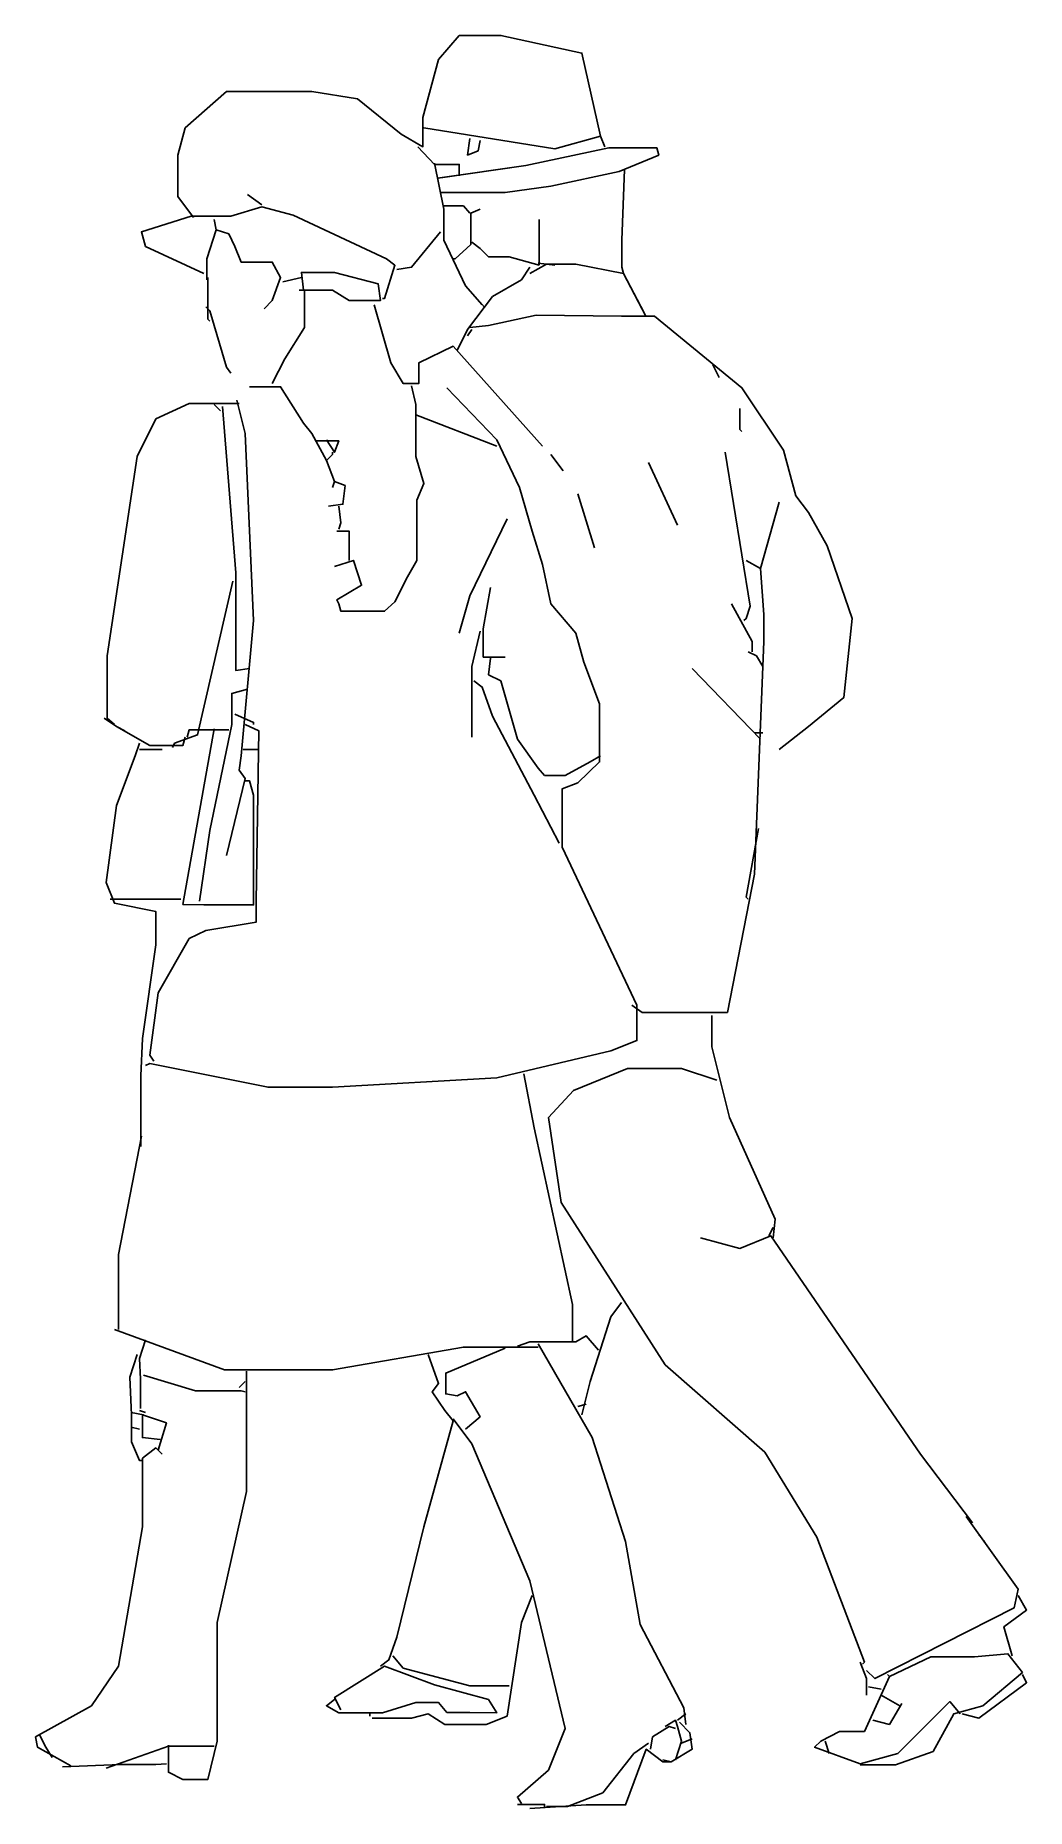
# Model space of a CAD drawing. Extents: x -126.29 to -125.34, y -5277.37 to -5275.67.
import ezdxf

# ---------------------------------------------------------------- set-up
doc = ezdxf.new("R2010")
doc.units = 0
doc.header["$LTSCALE"] = 1000
doc.layers.add('MULHER', color=7, linetype='CONTINUOUS')

msp = doc.modelspace()

# ---------------------------------------------------------------- linework, layer by layer
at = {"layer": 'MULHER', "linetype": 'CONTINUOUS'}
for p, q in [((-125.9004, -5275.8293), (-125.8804, -5275.8293)), ((-125.9004, -5275.8293), (-125.8804, -5275.8293)), ((-125.9004, -5275.8293), (-125.8804, -5275.8293)), ((-125.9004, -5275.8293), (-125.8804, -5275.8293)), ((-125.9004, -5275.8293), (-125.8804, -5275.8293)), ((-125.8804, -5275.8293), (-125.8744, -5275.8363)), ((-125.8804, -5275.8293), (-125.8744, -5275.8363)), ((-125.8804, -5275.8293), (-125.8744, -5275.8363)), ((-125.8804, -5275.8293), (-125.8744, -5275.8363)), ((-125.8804, -5275.8293), (-125.8744, -5275.8363)), ((-125.8644, -5275.8323), (-125.8734, -5275.8363)), ((-125.8734, -5275.8363), (-125.8734, -5275.8663)), ((-125.8734, -5275.8363), (-125.8734, -5275.8663)), ((-125.8074, -5275.8863), (-125.8074, -5275.8423)), ((-125.8074, -5275.8863), (-125.8074, -5275.8423)), ((-125.8074, -5275.8863), (-125.8074, -5275.8423)), ((-125.8074, -5275.8863), (-125.8074, -5275.8423)), ((-125.8074, -5275.8863), (-125.8074, -5275.8423)), ((-125.8734, -5275.8663), (-125.8884, -5275.8803)), ((-125.8734, -5275.8663), (-125.8884, -5275.8803)), ((-125.8724, -5275.8643), (-125.8644, -5275.8703)), ((-125.8724, -5275.8643), (-125.8644, -5275.8703)), ((-125.8724, -5275.8643), (-125.8644, -5275.8703)), ((-125.8724, -5275.8643), (-125.8644, -5275.8703)), ((-125.8724, -5275.8643), (-125.8644, -5275.8703)), ((-125.8724, -5275.8643), (-125.8644, -5275.8703)), ((-125.8644, -5275.8703), (-125.8564, -5275.8783)), ((-125.8644, -5275.8703), (-125.8564, -5275.8783)), ((-125.8644, -5275.8703), (-125.8564, -5275.8783)), ((-125.8644, -5275.8703), (-125.8564, -5275.8783)), ((-125.8644, -5275.8703), (-125.8564, -5275.8783)), ((-125.8644, -5275.8703), (-125.8564, -5275.8783)), ((-125.8884, -5275.8803), (-125.8904, -5275.8803)), ((-125.8884, -5275.8803), (-125.8904, -5275.8803)), ((-125.8564, -5275.8783), (-125.8364, -5275.8783)), ((-125.8564, -5275.8783), (-125.8364, -5275.8783)), ((-125.8564, -5275.8783), (-125.8364, -5275.8783)), ((-125.8564, -5275.8783), (-125.8364, -5275.8783)), ((-125.8564, -5275.8783), (-125.8364, -5275.8783)), ((-125.8564, -5275.8783), (-125.8364, -5275.8783)), ((-125.8364, -5275.8783), (-125.8074, -5275.8863)), ((-125.8364, -5275.8783), (-125.8074, -5275.8863)), ((-125.8364, -5275.8783), (-125.8074, -5275.8863)), ((-125.8364, -5275.8783), (-125.8074, -5275.8863)), ((-125.8364, -5275.8783), (-125.8074, -5275.8863)), ((-125.8364, -5275.8783), (-125.8074, -5275.8863))]:
    msp.add_line(p, q, dxfattribs=at)
for points in [[(-125.9184, -5275.7543), (-125.7924, -5275.7743), (-125.7484, -5275.7623), (-125.7664, -5275.6823), (-125.8444, -5275.6653), (-125.8844, -5275.6653), (-125.9044, -5275.6883), (-125.9194, -5275.7443), (-125.9194, -5275.7723), (-125.9404, -5275.7603), (-125.9824, -5275.7263), (-126.0264, -5275.7193), (-126.1084, -5275.7193), (-126.1484, -5275.7543), (-126.1554, -5275.7803), (-126.1554, -5275.8203), (-126.1404, -5275.8403)], [(-125.9244, -5275.7723), (-125.9084, -5275.7893), (-125.8844, -5275.7893), (-125.8844, -5275.8003)], [(-125.9244, -5275.7723), (-125.9084, -5275.7893), (-125.8844, -5275.7893), (-125.8844, -5275.8003)], [(-125.9244, -5275.7723), (-125.9084, -5275.7893), (-125.8844, -5275.7893), (-125.8844, -5275.8003)], [(-125.9054, -5275.8027), (-125.8204, -5275.7903), (-125.7404, -5275.7733), (-125.6944, -5275.7733), (-125.6924, -5275.7803), (-125.7304, -5275.7963), (-125.7964, -5275.8103), (-125.8404, -5275.8163), (-125.9027, -5275.8163)], [(-125.9024, -5275.8023), (-125.8204, -5275.7903), (-125.7404, -5275.7733), (-125.6944, -5275.7733), (-125.6924, -5275.7803), (-125.7304, -5275.7963), (-125.7964, -5275.8103), (-125.8404, -5275.8163), (-125.9004, -5275.8163)], [(-125.9024, -5275.8023), (-125.8204, -5275.7903), (-125.7404, -5275.7733), (-125.6944, -5275.7733), (-125.6924, -5275.7803), (-125.7304, -5275.7963), (-125.7964, -5275.8103), (-125.8404, -5275.8163), (-125.9004, -5275.8163)], [(-125.9024, -5275.8023), (-125.8204, -5275.7903), (-125.7404, -5275.7733), (-125.6944, -5275.7733), (-125.6924, -5275.7803), (-125.7304, -5275.7963), (-125.7964, -5275.8103), (-125.8404, -5275.8163), (-125.9004, -5275.8163)], [(-125.9024, -5275.8023), (-125.8204, -5275.7903), (-125.7404, -5275.7733), (-125.6944, -5275.7733), (-125.6924, -5275.7803), (-125.7304, -5275.7963), (-125.7964, -5275.8103), (-125.8404, -5275.8163), (-125.9004, -5275.8163)], [(-125.9024, -5275.8023), (-125.8204, -5275.7903), (-125.7404, -5275.7733), (-125.6944, -5275.7733), (-125.6924, -5275.7803), (-125.7304, -5275.7963), (-125.7964, -5275.8103), (-125.8404, -5275.8163), (-125.9004, -5275.8163)], [(-125.9024, -5275.8023), (-125.8204, -5275.7903), (-125.7404, -5275.7733), (-125.6944, -5275.7733), (-125.6924, -5275.7803), (-125.7304, -5275.7963), (-125.7964, -5275.8103), (-125.8404, -5275.8163), (-125.9004, -5275.8163)], [(-125.8744, -5275.7643), (-125.8764, -5275.7803), (-125.8664, -5275.7763), (-125.8644, -5275.7663)], [(-125.8744, -5275.7643), (-125.8764, -5275.7803), (-125.8664, -5275.7763), (-125.8644, -5275.7663)], [(-125.8744, -5275.7643), (-125.8764, -5275.7803), (-125.8664, -5275.7763), (-125.8644, -5275.7663)], [(-125.7484, -5275.7623), (-125.7444, -5275.7723)], [(-125.9084, -5275.7883), (-125.8994, -5275.8323), (-125.8994, -5275.8623), (-125.8784, -5275.9063), (-125.8602, -5275.9267)], [(-125.9084, -5275.7883), (-125.8994, -5275.8323), (-125.8994, -5275.8623), (-125.8784, -5275.9063), (-125.8624, -5275.9243)], [(-125.9084, -5275.7883), (-125.8994, -5275.8323), (-125.8994, -5275.8623), (-125.8784, -5275.9063), (-125.8624, -5275.9243)], [(-125.9084, -5275.7883), (-125.8994, -5275.8323), (-125.8994, -5275.8623), (-125.8784, -5275.9063), (-125.8624, -5275.9243)], [(-125.7253, -5275.7941), (-125.7279, -5275.8623), (-125.7279, -5275.8883), (-125.7264, -5275.8943)], [(-126.0744, -5275.8283), (-126.0884, -5275.8183)], [(-126.1304, -5275.8943), (-126.1864, -5275.8683), (-126.1904, -5275.8543), (-126.1424, -5275.8393), (-126.1044, -5275.8393), (-126.0744, -5275.8303), (-126.0444, -5275.8383), (-125.9544, -5275.8803), (-125.9464, -5275.8863), (-125.9564, -5275.9183), (-125.9584, -5275.9183)], [(-126.1204, -5275.8423), (-126.1184, -5275.8523)], [(-126.1274, -5275.9003), (-126.1274, -5275.8803), (-126.1184, -5275.8523), (-126.1064, -5275.8563), (-126.1004, -5275.8683), (-126.0944, -5275.8833), (-126.0644, -5275.8833), (-126.0564, -5275.8983), (-126.0644, -5275.9203), (-126.0724, -5275.9283)], [(-126.1274, -5275.9003), (-126.1274, -5275.8803), (-126.1184, -5275.8523), (-126.1064, -5275.8563), (-126.1004, -5275.8683), (-126.0944, -5275.8833), (-126.0644, -5275.8833), (-126.0564, -5275.8983), (-126.0644, -5275.9203), (-126.0724, -5275.9283)], [(-126.1274, -5275.9003), (-126.1274, -5275.8803), (-126.1184, -5275.8523), (-126.1064, -5275.8563), (-126.1004, -5275.8683), (-126.0944, -5275.8833), (-126.0644, -5275.8833), (-126.0564, -5275.8983), (-126.0644, -5275.9203), (-126.0724, -5275.9283)], [(-126.1274, -5275.9003), (-126.1274, -5275.8803), (-126.1184, -5275.8523), (-126.1064, -5275.8563), (-126.1004, -5275.8683), (-126.0944, -5275.8833), (-126.0644, -5275.8833), (-126.0564, -5275.8983), (-126.0644, -5275.9203), (-126.0724, -5275.9283)], [(-125.9024, -5275.8543), (-125.9304, -5275.8883), (-125.9444, -5275.8903)], [(-126.0384, -5275.9103), (-126.0064, -5275.9103), (-125.9904, -5275.9203), (-125.9604, -5275.9203), (-125.9624, -5275.9043), (-126.0044, -5275.8933), (-126.0364, -5275.8933), (-126.0344, -5275.9103)], [(-126.0384, -5275.9103), (-126.0064, -5275.9103), (-125.9904, -5275.9203), (-125.9604, -5275.9203), (-125.9624, -5275.9043), (-126.0044, -5275.8933), (-126.0364, -5275.8933), (-126.0344, -5275.9103)], [(-126.0384, -5275.9103), (-126.0064, -5275.9103), (-125.9904, -5275.9203), (-125.9604, -5275.9203), (-125.9624, -5275.9043), (-126.0044, -5275.8933), (-126.0364, -5275.8933), (-126.0344, -5275.9103)], [(-126.0384, -5275.9103), (-126.0064, -5275.9103), (-125.9904, -5275.9203), (-125.9604, -5275.9203), (-125.9624, -5275.9043), (-126.0044, -5275.8933), (-126.0364, -5275.8933), (-126.0344, -5275.9103)], [(-126.0384, -5275.9103), (-126.0064, -5275.9103), (-125.9904, -5275.9203), (-125.9604, -5275.9203), (-125.9624, -5275.9043), (-126.0044, -5275.8933), (-126.0364, -5275.8933), (-126.0344, -5275.9103)], [(-126.0384, -5275.9103), (-126.0064, -5275.9103), (-125.9904, -5275.9203), (-125.9604, -5275.9203), (-125.9624, -5275.9043), (-126.0044, -5275.8933), (-126.0364, -5275.8933), (-126.0344, -5275.9103)], [(-126.0384, -5275.9103), (-126.0064, -5275.9103), (-125.9904, -5275.9203), (-125.9604, -5275.9203), (-125.9624, -5275.9043), (-126.0044, -5275.8933), (-126.0364, -5275.8933), (-126.0344, -5275.9103)], [(-125.8164, -5275.8883), (-125.8244, -5275.9003), (-125.8524, -5275.9163), (-125.8764, -5275.9483), (-125.8864, -5275.9683)], [(-125.8164, -5275.8883), (-125.8244, -5275.9003), (-125.8524, -5275.9163), (-125.8764, -5275.9483), (-125.8864, -5275.9683)], [(-125.8164, -5275.8883), (-125.8244, -5275.9003), (-125.8524, -5275.9163), (-125.8764, -5275.9483), (-125.8864, -5275.9683)], [(-125.8164, -5275.8883), (-125.8244, -5275.9003), (-125.8524, -5275.9163), (-125.8764, -5275.9483), (-125.8864, -5275.9683)], [(-125.8164, -5275.8883), (-125.8244, -5275.9003), (-125.8524, -5275.9163), (-125.8764, -5275.9483), (-125.8864, -5275.9683)], [(-125.7048, -5275.9353), (-125.7264, -5275.8943), (-125.7724, -5275.8853), (-125.8004, -5275.8853), (-125.8164, -5275.8943)], [(-125.7064, -5275.9323), (-125.7264, -5275.8943), (-125.7724, -5275.8853), (-125.8004, -5275.8853), (-125.8164, -5275.8943)], [(-125.7064, -5275.9323), (-125.7264, -5275.8943), (-125.7724, -5275.8853), (-125.8004, -5275.8853), (-125.8164, -5275.8943)], [(-125.7064, -5275.9323), (-125.7264, -5275.8943), (-125.7724, -5275.8853), (-125.8004, -5275.8853), (-125.8164, -5275.8943)], [(-125.8084, -5275.8843), (-125.7924, -5275.8863)], [(-125.8084, -5275.8843), (-125.7924, -5275.8863)], [(-126.1264, -5275.8983), (-126.1264, -5275.9383), (-126.1244, -5275.9403)], [(-126.1264, -5275.8983), (-126.1264, -5275.9383), (-126.1244, -5275.9403)], [(-126.1264, -5275.8983), (-126.1264, -5275.9383), (-126.1244, -5275.9403)], [(-126.1264, -5275.8983), (-126.1264, -5275.9383), (-126.1244, -5275.9403)], [(-126.1264, -5275.8983), (-126.1264, -5275.9383), (-126.1244, -5275.9403)], [(-126.1264, -5275.8983), (-126.1264, -5275.9383), (-126.1244, -5275.9403)], [(-126.1264, -5275.8983), (-126.1264, -5275.9383), (-126.1244, -5275.9403)], [(-126.1264, -5275.8983), (-126.1264, -5275.9383), (-126.1244, -5275.9403)], [(-126.1264, -5275.8983), (-126.1264, -5275.9383), (-126.1244, -5275.9403)], [(-126.1264, -5275.8983), (-126.1264, -5275.9383), (-126.1244, -5275.9403)], [(-126.1264, -5275.8983), (-126.1264, -5275.9383), (-126.1244, -5275.9403)], [(-126.1264, -5275.8983), (-126.1264, -5275.9383), (-126.1244, -5275.9403)], [(-126.1264, -5275.8983), (-126.1264, -5275.9383), (-126.1244, -5275.9403)], [(-126.0334, -5275.9103), (-126.0334, -5275.9463), (-126.0524, -5275.9763), (-126.0644, -5276.0003)], [(-126.0334, -5275.9103), (-126.0334, -5275.9463), (-126.0524, -5275.9763), (-126.0644, -5276.0003)], [(-126.0334, -5275.9103), (-126.0334, -5275.9463), (-126.0524, -5275.9763), (-126.0644, -5276.0003)], [(-126.0334, -5275.9103), (-126.0334, -5275.9463), (-126.0524, -5275.9763), (-126.0644, -5276.0003)], [(-126.0364, -5275.8983), (-126.0544, -5275.9023)], [(-126.0364, -5275.8983), (-126.0544, -5275.9023)], [(-126.0364, -5275.8983), (-126.0544, -5275.9023)], [(-126.1284, -5275.9263), (-126.1244, -5275.9303), (-126.1084, -5275.9843), (-126.1044, -5275.9903)], [(-126.1284, -5275.9263), (-126.1244, -5275.9303), (-126.1084, -5275.9843), (-126.1044, -5275.9903)], [(-126.1284, -5275.9263), (-126.1244, -5275.9303), (-126.1084, -5275.9843), (-126.1044, -5275.9903)], [(-126.1284, -5275.9263), (-126.1244, -5275.9303), (-126.1084, -5275.9843), (-126.1044, -5275.9903)], [(-126.1284, -5275.9263), (-126.1244, -5275.9303), (-126.1084, -5275.9843), (-126.1044, -5275.9903)], [(-126.1284, -5275.9263), (-126.1244, -5275.9303), (-126.1084, -5275.9843), (-126.1044, -5275.9903)], [(-126.1284, -5275.9263), (-126.1244, -5275.9303), (-126.1084, -5275.9843), (-126.1044, -5275.9903)], [(-126.1284, -5275.9263), (-126.1244, -5275.9303), (-126.1084, -5275.9843), (-126.1044, -5275.9903)], [(-126.1284, -5275.9263), (-126.1244, -5275.9303), (-126.1084, -5275.9843), (-126.1044, -5275.9903)], [(-125.9664, -5275.9243), (-125.9504, -5275.9803), (-125.9384, -5276.0003), (-125.9234, -5276.0003), (-125.9234, -5275.9803), (-125.8904, -5275.9643), (-125.8044, -5276.0603)], [(-125.9664, -5275.9243), (-125.9504, -5275.9803), (-125.9384, -5276.0003), (-125.9234, -5276.0003), (-125.9234, -5275.9803), (-125.8904, -5275.9643), (-125.8044, -5276.0603)], [(-125.9664, -5275.9243), (-125.9504, -5275.9803), (-125.9384, -5276.0003), (-125.9234, -5276.0003), (-125.9234, -5275.9803), (-125.8904, -5275.9643), (-125.8044, -5276.0603)], [(-125.9664, -5275.9243), (-125.9504, -5275.9803), (-125.9384, -5276.0003), (-125.9234, -5276.0003), (-125.9234, -5275.9803), (-125.8904, -5275.9643), (-125.8044, -5276.0603)], [(-125.8744, -5275.9463), (-125.8564, -5275.9443), (-125.8104, -5275.9343), (-125.7284, -5275.9353), (-125.6964, -5275.9353), (-125.6124, -5276.0043), (-125.5724, -5276.0643), (-125.5604, -5276.1083), (-125.5484, -5276.1243), (-125.5304, -5276.1563), (-125.5064, -5276.2263), (-125.5144, -5276.3023), (-125.5484, -5276.3303), (-125.5764, -5276.3523)], [(-125.8744, -5275.9463), (-125.8564, -5275.9443), (-125.8104, -5275.9343), (-125.7284, -5275.9353), (-125.6964, -5275.9353), (-125.6124, -5276.0043), (-125.5724, -5276.0643), (-125.5604, -5276.1083), (-125.5484, -5276.1243), (-125.5304, -5276.1563), (-125.5064, -5276.2263), (-125.5144, -5276.3023), (-125.5484, -5276.3303), (-125.5764, -5276.3523)], [(-125.8744, -5275.9463), (-125.8564, -5275.9443), (-125.8104, -5275.9343), (-125.7284, -5275.9353), (-125.6964, -5275.9353), (-125.6124, -5276.0043), (-125.5724, -5276.0643), (-125.5604, -5276.1083), (-125.5484, -5276.1243), (-125.5304, -5276.1563), (-125.5064, -5276.2263), (-125.5144, -5276.3023), (-125.5484, -5276.3303), (-125.5764, -5276.3523)], [(-125.8744, -5275.9463), (-125.8564, -5275.9443), (-125.8104, -5275.9343), (-125.7284, -5275.9353), (-125.6964, -5275.9353), (-125.6124, -5276.0043), (-125.5724, -5276.0643), (-125.5604, -5276.1083), (-125.5484, -5276.1243), (-125.5304, -5276.1563), (-125.5064, -5276.2263), (-125.5144, -5276.3023), (-125.5484, -5276.3303), (-125.5764, -5276.3523)], [(-125.8744, -5275.9463), (-125.8564, -5275.9443), (-125.8104, -5275.9343), (-125.7284, -5275.9353), (-125.6964, -5275.9353), (-125.6124, -5276.0043), (-125.5724, -5276.0643), (-125.5604, -5276.1083), (-125.5484, -5276.1243), (-125.5304, -5276.1563), (-125.5064, -5276.2263), (-125.5144, -5276.3023), (-125.5484, -5276.3303), (-125.5764, -5276.3523)], [(-125.8744, -5275.9463), (-125.8564, -5275.9443), (-125.8104, -5275.9343), (-125.7284, -5275.9353), (-125.6964, -5275.9353), (-125.6124, -5276.0043), (-125.5724, -5276.0643), (-125.5604, -5276.1083), (-125.5484, -5276.1243), (-125.5304, -5276.1563), (-125.5064, -5276.2263), (-125.5144, -5276.3023), (-125.5484, -5276.3303), (-125.5764, -5276.3523)], [(-125.8744, -5275.9463), (-125.8564, -5275.9443), (-125.8104, -5275.9343), (-125.7284, -5275.9353), (-125.6964, -5275.9353), (-125.6124, -5276.0043), (-125.5724, -5276.0643), (-125.5604, -5276.1083), (-125.5484, -5276.1243), (-125.5304, -5276.1563), (-125.5064, -5276.2263), (-125.5144, -5276.3023), (-125.5484, -5276.3303), (-125.5764, -5276.3523)], [(-125.8724, -5275.9483), (-125.8764, -5275.9543)], [(-125.8724, -5275.9483), (-125.8764, -5275.9543)], [(-125.8724, -5275.9483), (-125.8764, -5275.9543)], [(-125.8724, -5275.9483), (-125.8764, -5275.9543)], [(-125.6404, -5275.9823), (-125.6344, -5275.9943)], [(-125.6404, -5275.9823), (-125.6344, -5275.9943)], [(-125.6404, -5275.9823), (-125.6344, -5275.9943)], [(-125.6404, -5275.9823), (-125.6344, -5275.9943)], [(-125.8964, -5276.0043), (-125.8484, -5276.0543), (-125.8264, -5276.1003), (-125.8144, -5276.1423), (-125.8044, -5276.1743), (-125.7964, -5276.2123), (-125.7724, -5276.2403), (-125.7644, -5276.2683), (-125.7494, -5276.3083), (-125.7494, -5276.3643), (-125.7704, -5276.3843), (-125.7854, -5276.3903), (-125.7854, -5276.4463), (-125.7134, -5276.5983), (-125.7134, -5276.6323), (-125.7384, -5276.6423), (-125.8484, -5276.6683), (-126.0064, -5276.6773), (-126.0684, -5276.6773), (-126.1824, -5276.6543), (-126.1864, -5276.6563)], [(-125.8964, -5276.0043), (-125.8484, -5276.0543), (-125.8264, -5276.1003), (-125.8144, -5276.1423), (-125.8044, -5276.1743), (-125.7964, -5276.2123), (-125.7724, -5276.2403), (-125.7644, -5276.2683), (-125.7494, -5276.3083), (-125.7494, -5276.3643), (-125.7704, -5276.3843), (-125.7854, -5276.3903), (-125.7854, -5276.4463), (-125.7134, -5276.5983), (-125.7134, -5276.6323), (-125.7384, -5276.6423), (-125.8484, -5276.6683), (-126.0064, -5276.6773), (-126.0684, -5276.6773), (-126.1824, -5276.6543), (-126.1864, -5276.6563)], [(-125.8964, -5276.0043), (-125.8484, -5276.0543), (-125.8264, -5276.1003), (-125.8144, -5276.1423), (-125.8044, -5276.1743), (-125.7964, -5276.2123), (-125.7724, -5276.2403), (-125.7644, -5276.2683), (-125.7494, -5276.3083), (-125.7494, -5276.3643), (-125.7704, -5276.3843), (-125.7854, -5276.3903), (-125.7854, -5276.4463), (-125.7134, -5276.5983), (-125.7134, -5276.6323), (-125.7384, -5276.6423), (-125.8484, -5276.6683), (-126.0064, -5276.6773), (-126.0684, -5276.6773), (-126.1824, -5276.6543), (-126.1864, -5276.6563)], [(-125.8964, -5276.0043), (-125.8484, -5276.0543), (-125.8264, -5276.1003), (-125.8144, -5276.1423), (-125.8044, -5276.1743), (-125.7964, -5276.2123), (-125.7724, -5276.2403), (-125.7644, -5276.2683), (-125.7494, -5276.3083), (-125.7494, -5276.3643), (-125.7704, -5276.3843), (-125.7854, -5276.3903), (-125.7854, -5276.4463), (-125.7134, -5276.5983), (-125.7134, -5276.6323), (-125.7384, -5276.6423), (-125.8484, -5276.6683), (-126.0064, -5276.6773), (-126.0684, -5276.6773), (-126.1824, -5276.6543), (-126.1864, -5276.6563)], [(-125.8964, -5276.0043), (-125.8484, -5276.0543), (-125.8264, -5276.1003), (-125.8144, -5276.1423), (-125.8044, -5276.1743), (-125.7964, -5276.2123), (-125.7724, -5276.2403), (-125.7644, -5276.2683), (-125.7494, -5276.3083), (-125.7494, -5276.3643), (-125.7704, -5276.3843), (-125.7854, -5276.3903), (-125.7854, -5276.4463), (-125.7134, -5276.5983), (-125.7134, -5276.6323), (-125.7384, -5276.6423), (-125.8484, -5276.6683), (-126.0064, -5276.6773), (-126.0684, -5276.6773), (-126.1824, -5276.6543), (-126.1864, -5276.6563)], [(-125.8964, -5276.0043), (-125.8484, -5276.0543), (-125.8264, -5276.1003), (-125.8144, -5276.1423), (-125.8044, -5276.1743), (-125.7964, -5276.2123), (-125.7724, -5276.2403), (-125.7644, -5276.2683), (-125.7494, -5276.3083), (-125.7494, -5276.3643), (-125.7704, -5276.3843), (-125.7854, -5276.3903), (-125.7854, -5276.4463), (-125.7134, -5276.5983), (-125.7134, -5276.6323), (-125.7384, -5276.6423), (-125.8484, -5276.6683), (-126.0064, -5276.6773), (-126.0684, -5276.6773), (-126.1824, -5276.6543), (-126.1864, -5276.6563)], [(-126.0864, -5276.0033), (-126.0564, -5276.0033), (-126.0344, -5276.0383), (-126.0264, -5276.0483), (-126.0124, -5276.0743), (-126.0064, -5276.0683), (-126.0064, -5276.0663)], [(-126.0864, -5276.0033), (-126.0564, -5276.0033), (-126.0344, -5276.0383), (-126.0264, -5276.0483), (-126.0124, -5276.0743), (-126.0064, -5276.0683), (-126.0064, -5276.0663)], [(-126.0864, -5276.0033), (-126.0564, -5276.0033), (-126.0344, -5276.0383), (-126.0264, -5276.0483), (-126.0124, -5276.0743), (-126.0064, -5276.0683), (-126.0064, -5276.0663)], [(-126.0864, -5276.0033), (-126.0564, -5276.0033), (-126.0344, -5276.0383), (-126.0264, -5276.0483), (-126.0124, -5276.0743), (-126.0064, -5276.0683), (-126.0064, -5276.0663)], [(-126.0864, -5276.0033), (-126.0564, -5276.0033), (-126.0344, -5276.0383), (-126.0264, -5276.0483), (-126.0124, -5276.0743), (-126.0064, -5276.0683), (-126.0064, -5276.0663)], [(-125.9304, -5276.0023), (-125.9264, -5276.0203), (-125.9264, -5276.0703), (-125.9184, -5276.0963), (-125.9254, -5276.1123), (-125.9254, -5276.1703), (-125.9344, -5276.1863), (-125.9464, -5276.2103), (-125.9564, -5276.2193), (-125.9984, -5276.2193), (-126.0004, -5276.2123), (-126.0024, -5276.2083), (-125.9784, -5276.1943), (-125.9864, -5276.1703), (-126.0044, -5276.1763)], [(-125.9304, -5276.0023), (-125.9264, -5276.0203), (-125.9264, -5276.0703), (-125.9184, -5276.0963), (-125.9254, -5276.1123), (-125.9254, -5276.1703), (-125.9344, -5276.1863), (-125.9464, -5276.2103), (-125.9564, -5276.2193), (-125.9984, -5276.2193), (-126.0004, -5276.2123), (-126.0024, -5276.2083), (-125.9784, -5276.1943), (-125.9864, -5276.1703), (-126.0044, -5276.1763)], [(-125.9304, -5276.0023), (-125.9264, -5276.0203), (-125.9264, -5276.0703), (-125.9184, -5276.0963), (-125.9254, -5276.1123), (-125.9254, -5276.1703), (-125.9344, -5276.1863), (-125.9464, -5276.2103), (-125.9564, -5276.2193), (-125.9984, -5276.2193), (-126.0004, -5276.2123), (-126.0024, -5276.2083), (-125.9784, -5276.1943), (-125.9864, -5276.1703), (-126.0044, -5276.1763)], [(-126.2164, -5276.3283), (-126.2234, -5276.3223), (-126.2234, -5276.2623), (-126.1944, -5276.0703), (-126.1764, -5276.0343), (-126.1444, -5276.0193), (-126.0964, -5276.0193)], [(-126.2164, -5276.3283), (-126.2234, -5276.3223), (-126.2234, -5276.2623), (-126.1944, -5276.0703), (-126.1764, -5276.0343), (-126.1444, -5276.0193), (-126.0964, -5276.0193)], [(-126.2164, -5276.3283), (-126.2234, -5276.3223), (-126.2234, -5276.2623), (-126.1944, -5276.0703), (-126.1764, -5276.0343), (-126.1444, -5276.0193), (-126.0964, -5276.0193)], [(-126.2164, -5276.3283), (-126.2234, -5276.3223), (-126.2234, -5276.2623), (-126.1944, -5276.0703), (-126.1764, -5276.0343), (-126.1444, -5276.0193), (-126.0964, -5276.0193)], [(-126.2164, -5276.3283), (-126.2234, -5276.3223), (-126.2234, -5276.2623), (-126.1944, -5276.0703), (-126.1764, -5276.0343), (-126.1444, -5276.0193), (-126.0964, -5276.0193)], [(-126.2164, -5276.3283), (-126.2234, -5276.3223), (-126.2234, -5276.2623), (-126.1944, -5276.0703), (-126.1764, -5276.0343), (-126.1444, -5276.0193), (-126.0964, -5276.0193)], [(-126.1204, -5276.0203), (-126.1144, -5276.0263)], [(-126.1204, -5276.0203), (-126.1144, -5276.0263)], [(-126.1124, -5276.0223), (-126.0994, -5276.1823), (-126.0994, -5276.2763), (-126.0864, -5276.2743)], [(-126.1124, -5276.0223), (-126.0994, -5276.1823), (-126.0994, -5276.2763), (-126.0864, -5276.2743)], [(-126.0984, -5276.0163), (-126.0904, -5276.0483), (-126.0824, -5276.2283), (-126.0944, -5276.3583), (-126.0964, -5276.3723), (-126.0904, -5276.3803), (-126.1084, -5276.4543)], [(-126.0984, -5276.0163), (-126.0904, -5276.0483), (-126.0824, -5276.2283), (-126.0944, -5276.3583), (-126.0964, -5276.3723), (-126.0904, -5276.3803), (-126.1084, -5276.4543)], [(-125.9264, -5276.0303), (-125.8484, -5276.0603)], [(-125.9264, -5276.0303), (-125.8484, -5276.0603)], [(-125.9264, -5276.0303), (-125.8484, -5276.0603)], [(-125.9264, -5276.0303), (-125.8484, -5276.0603)], [(-125.9264, -5276.0303), (-125.8484, -5276.0603)], [(-125.9264, -5276.0303), (-125.8484, -5276.0603)], [(-125.6144, -5276.0243), (-125.6144, -5276.0443), (-125.6124, -5276.0463)], [(-126.0124, -5276.0543), (-126.0044, -5276.0663), (-126.0004, -5276.0553), (-126.0224, -5276.0553)], [(-126.0124, -5276.0543), (-126.0044, -5276.0663), (-126.0004, -5276.0553), (-126.0224, -5276.0553)], [(-126.0124, -5276.0543), (-126.0044, -5276.0663), (-126.0004, -5276.0553), (-126.0224, -5276.0553)], [(-126.0124, -5276.0543), (-126.0044, -5276.0663), (-126.0004, -5276.0553), (-126.0224, -5276.0553)], [(-126.0124, -5276.0543), (-126.0044, -5276.0663), (-126.0004, -5276.0553), (-126.0224, -5276.0553)], [(-126.0124, -5276.0543), (-126.0044, -5276.0663), (-126.0004, -5276.0553), (-126.0224, -5276.0553)], [(-126.0124, -5276.0543), (-126.0044, -5276.0663), (-126.0004, -5276.0553), (-126.0224, -5276.0553)], [(-126.0124, -5276.0543), (-126.0044, -5276.0663), (-126.0004, -5276.0553), (-126.0224, -5276.0553)], [(-126.0124, -5276.0743), (-126.0044, -5276.0943), (-126.0064, -5276.1003)], [(-126.0124, -5276.0743), (-126.0044, -5276.0943), (-126.0064, -5276.1003)], [(-126.0124, -5276.0743), (-126.0044, -5276.0943), (-126.0064, -5276.1003)], [(-125.7964, -5276.0683), (-125.7844, -5276.0843)], [(-125.7964, -5276.0683), (-125.7844, -5276.0843)], [(-125.7964, -5276.0683), (-125.7844, -5276.0843)], [(-125.7964, -5276.0683), (-125.7844, -5276.0843)], [(-125.7964, -5276.0683), (-125.7844, -5276.0843)], [(-125.7964, -5276.0683), (-125.7844, -5276.0843)], [(-125.7964, -5276.0683), (-125.7844, -5276.0843)], [(-125.7964, -5276.0683), (-125.7844, -5276.0843)], [(-125.7024, -5276.0763), (-125.6744, -5276.1363)], [(-125.7024, -5276.0763), (-125.6744, -5276.1363)], [(-125.7024, -5276.0763), (-125.6744, -5276.1363)], [(-125.7024, -5276.0763), (-125.6744, -5276.1363)], [(-125.7024, -5276.0763), (-125.6744, -5276.1363)], [(-125.7024, -5276.0763), (-125.6744, -5276.1363)], [(-125.7024, -5276.0763), (-125.6744, -5276.1363)], [(-125.6284, -5276.0663), (-125.6044, -5276.2143), (-125.6084, -5276.2263), (-125.6104, -5276.2283)], [(-125.6284, -5276.0663), (-125.6044, -5276.2143), (-125.6084, -5276.2263), (-125.6104, -5276.2283)], [(-125.6284, -5276.0663), (-125.6044, -5276.2143), (-125.6084, -5276.2263), (-125.6104, -5276.2283)], [(-126.0044, -5276.0943), (-125.9944, -5276.0983), (-125.9964, -5276.1163), (-126.0104, -5276.1183)], [(-125.7704, -5276.1063), (-125.7544, -5276.1583)], [(-125.7704, -5276.1063), (-125.7544, -5276.1583)], [(-125.7704, -5276.1063), (-125.7544, -5276.1583)], [(-125.7704, -5276.1063), (-125.7544, -5276.1583)], [(-125.7704, -5276.1063), (-125.7544, -5276.1583)], [(-125.7704, -5276.1063), (-125.7544, -5276.1583)], [(-125.7704, -5276.1063), (-125.7544, -5276.1583)], [(-125.7704, -5276.1063), (-125.7544, -5276.1583)], [(-125.7704, -5276.1063), (-125.7544, -5276.1583)], [(-125.7704, -5276.1063), (-125.7544, -5276.1583)], [(-125.7704, -5276.1063), (-125.7544, -5276.1583)], [(-125.6084, -5276.1703), (-125.5944, -5276.1783), (-125.5764, -5276.1143)], [(-125.6084, -5276.1703), (-125.5944, -5276.1783), (-125.5764, -5276.1143)], [(-125.6084, -5276.1703), (-125.5944, -5276.1783), (-125.5764, -5276.1143)], [(-125.6084, -5276.1703), (-125.5944, -5276.1783), (-125.5764, -5276.1143)], [(-125.6084, -5276.1703), (-125.5944, -5276.1783), (-125.5764, -5276.1143)], [(-125.6084, -5276.1703), (-125.5944, -5276.1783), (-125.5764, -5276.1143)], [(-125.6084, -5276.1703), (-125.5944, -5276.1783), (-125.5764, -5276.1143)], [(-125.6084, -5276.1703), (-125.5944, -5276.1783), (-125.5764, -5276.1143)], [(-126.0004, -5276.1183), (-125.9984, -5276.1343), (-126.0004, -5276.1403)], [(-126.0004, -5276.1183), (-125.9984, -5276.1343), (-126.0004, -5276.1403)], [(-126.0004, -5276.1183), (-125.9984, -5276.1343), (-126.0004, -5276.1403)], [(-126.0004, -5276.1183), (-125.9984, -5276.1343), (-126.0004, -5276.1403)], [(-126.0004, -5276.1183), (-125.9984, -5276.1343), (-126.0004, -5276.1403)], [(-125.8384, -5276.1303), (-125.8744, -5276.2043), (-125.8844, -5276.2403)], [(-125.8384, -5276.1303), (-125.8744, -5276.2043), (-125.8844, -5276.2403)], [(-125.8384, -5276.1303), (-125.8744, -5276.2043), (-125.8844, -5276.2403)], [(-125.8384, -5276.1303), (-125.8744, -5276.2043), (-125.8844, -5276.2403)], [(-125.8384, -5276.1303), (-125.8744, -5276.2043), (-125.8844, -5276.2403)], [(-125.8384, -5276.1303), (-125.8744, -5276.2043), (-125.8844, -5276.2403)], [(-125.8384, -5276.1303), (-125.8744, -5276.2043), (-125.8844, -5276.2403)], [(-125.8384, -5276.1303), (-125.8744, -5276.2043), (-125.8844, -5276.2403)], [(-125.8384, -5276.1303), (-125.8744, -5276.2043), (-125.8844, -5276.2403)], [(-125.8384, -5276.1303), (-125.8744, -5276.2043), (-125.8844, -5276.2403)], [(-125.8384, -5276.1303), (-125.8744, -5276.2043), (-125.8844, -5276.2403)], [(-125.8384, -5276.1303), (-125.8744, -5276.2043), (-125.8844, -5276.2403)], [(-126.0024, -5276.1423), (-125.9904, -5276.1423), (-125.9904, -5276.1703)], [(-126.0024, -5276.1423), (-125.9904, -5276.1423), (-125.9904, -5276.1703)], [(-126.0024, -5276.1423), (-125.9904, -5276.1423), (-125.9904, -5276.1703)], [(-126.0024, -5276.1423), (-125.9904, -5276.1423), (-125.9904, -5276.1703)], [(-126.0024, -5276.1423), (-125.9904, -5276.1423), (-125.9904, -5276.1703)], [(-125.5944, -5276.1783), (-125.5914, -5276.2223), (-125.5914, -5276.2483), (-125.6004, -5276.4723), (-125.6264, -5276.6053), (-125.7084, -5276.6053), (-125.7184, -5276.5983)], [(-125.5944, -5276.1783), (-125.5914, -5276.2223), (-125.5914, -5276.2483), (-125.6004, -5276.4723), (-125.6264, -5276.6053), (-125.7084, -5276.6053), (-125.7184, -5276.5983)], [(-126.1024, -5276.1903), (-126.1364, -5276.3383), (-126.1584, -5276.3463), (-126.1604, -5276.3503)], [(-126.1024, -5276.1903), (-126.1364, -5276.3383), (-126.1584, -5276.3463), (-126.1604, -5276.3503)], [(-126.1024, -5276.1903), (-126.1364, -5276.3383), (-126.1584, -5276.3463), (-126.1604, -5276.3503)], [(-126.1024, -5276.1903), (-126.1364, -5276.3383), (-126.1584, -5276.3463), (-126.1604, -5276.3503)], [(-126.1024, -5276.1903), (-126.1364, -5276.3383), (-126.1584, -5276.3463), (-126.1604, -5276.3503)], [(-126.1024, -5276.1903), (-126.1364, -5276.3383), (-126.1584, -5276.3463), (-126.1604, -5276.3503)], [(-126.1024, -5276.1903), (-126.1364, -5276.3383), (-126.1584, -5276.3463), (-126.1604, -5276.3503)], [(-126.1024, -5276.1903), (-126.1364, -5276.3383), (-126.1584, -5276.3463), (-126.1604, -5276.3503)], [(-126.1024, -5276.1903), (-126.1364, -5276.3383), (-126.1584, -5276.3463), (-126.1604, -5276.3503)], [(-126.1024, -5276.1903), (-126.1364, -5276.3383), (-126.1584, -5276.3463), (-126.1604, -5276.3503)], [(-126.1024, -5276.1903), (-126.1364, -5276.3383), (-126.1584, -5276.3463), (-126.1604, -5276.3503)], [(-126.1024, -5276.1903), (-126.1364, -5276.3383), (-126.1584, -5276.3463), (-126.1604, -5276.3503)], [(-126.1024, -5276.1903), (-126.1364, -5276.3383), (-126.1584, -5276.3463), (-126.1604, -5276.3503)], [(-125.8544, -5276.1963), (-125.8614, -5276.2363), (-125.8614, -5276.2633), (-125.8404, -5276.2633)], [(-125.8544, -5276.1963), (-125.8614, -5276.2363), (-125.8614, -5276.2633), (-125.8404, -5276.2633)], [(-125.8544, -5276.1963), (-125.8614, -5276.2363), (-125.8614, -5276.2633), (-125.8404, -5276.2633)], [(-125.8544, -5276.1963), (-125.8614, -5276.2363), (-125.8614, -5276.2633), (-125.8404, -5276.2633)], [(-125.8544, -5276.1963), (-125.8614, -5276.2363), (-125.8614, -5276.2633), (-125.8404, -5276.2633)], [(-125.8544, -5276.1963), (-125.8614, -5276.2363), (-125.8614, -5276.2633), (-125.8404, -5276.2633)], [(-125.8544, -5276.1963), (-125.8614, -5276.2363), (-125.8614, -5276.2633), (-125.8404, -5276.2633)], [(-125.8544, -5276.1963), (-125.8614, -5276.2363), (-125.8614, -5276.2633), (-125.8404, -5276.2633)], [(-125.8544, -5276.1963), (-125.8614, -5276.2363), (-125.8614, -5276.2633), (-125.8404, -5276.2633)], [(-125.8544, -5276.1963), (-125.8614, -5276.2363), (-125.8614, -5276.2633), (-125.8404, -5276.2633)], [(-125.8544, -5276.1963), (-125.8614, -5276.2363), (-125.8614, -5276.2633), (-125.8404, -5276.2633)], [(-125.6224, -5276.2123), (-125.6024, -5276.2483), (-125.6024, -5276.2583)], [(-125.6224, -5276.2123), (-125.6024, -5276.2483), (-125.6024, -5276.2583)], [(-125.6224, -5276.2123), (-125.6024, -5276.2483), (-125.6024, -5276.2583)], [(-125.6224, -5276.2123), (-125.6024, -5276.2483), (-125.6024, -5276.2583)], [(-125.8644, -5276.2383), (-125.8724, -5276.2723), (-125.8724, -5276.3403)], [(-125.8644, -5276.2383), (-125.8724, -5276.2723), (-125.8724, -5276.3403)], [(-125.8644, -5276.2383), (-125.8724, -5276.2723), (-125.8724, -5276.3403)], [(-125.8644, -5276.2383), (-125.8724, -5276.2723), (-125.8724, -5276.3403)], [(-125.8644, -5276.2383), (-125.8724, -5276.2723), (-125.8724, -5276.3403)], [(-125.8544, -5276.2643), (-125.8564, -5276.2803), (-125.8444, -5276.2863), (-125.8284, -5276.3423), (-125.8084, -5276.3703), (-125.8024, -5276.3773), (-125.7824, -5276.3773), (-125.7584, -5276.3643), (-125.7484, -5276.3583)], [(-125.8544, -5276.2643), (-125.8564, -5276.2803), (-125.8444, -5276.2863), (-125.8284, -5276.3423), (-125.8084, -5276.3703), (-125.8024, -5276.3773), (-125.7824, -5276.3773), (-125.7584, -5276.3643), (-125.7484, -5276.3583)], [(-125.8544, -5276.2643), (-125.8564, -5276.2803), (-125.8444, -5276.2863), (-125.8284, -5276.3423), (-125.8084, -5276.3703), (-125.8024, -5276.3773), (-125.7824, -5276.3773), (-125.7584, -5276.3643), (-125.7484, -5276.3583)], [(-125.8544, -5276.2643), (-125.8564, -5276.2803), (-125.8444, -5276.2863), (-125.8284, -5276.3423), (-125.8084, -5276.3703), (-125.8024, -5276.3773), (-125.7824, -5276.3773), (-125.7584, -5276.3643), (-125.7484, -5276.3583)], [(-125.6064, -5276.2583), (-125.5984, -5276.2623), (-125.5924, -5276.2723)], [(-125.6064, -5276.2583), (-125.5984, -5276.2623), (-125.5924, -5276.2723)], [(-125.8704, -5276.2863), (-125.8624, -5276.2923), (-125.8524, -5276.3203), (-125.8124, -5276.3963), (-125.7884, -5276.4423)], [(-125.8704, -5276.2863), (-125.8624, -5276.2923), (-125.8524, -5276.3203), (-125.8124, -5276.3963), (-125.7884, -5276.4423)], [(-125.8704, -5276.2863), (-125.8624, -5276.2923), (-125.8524, -5276.3203), (-125.8124, -5276.3963), (-125.7884, -5276.4423)], [(-125.8704, -5276.2863), (-125.8624, -5276.2923), (-125.8524, -5276.3203), (-125.8124, -5276.3963), (-125.7884, -5276.4423)], [(-125.8704, -5276.2863), (-125.8624, -5276.2923), (-125.8524, -5276.3203), (-125.8124, -5276.3963), (-125.7884, -5276.4423)], [(-125.8704, -5276.2863), (-125.8624, -5276.2923), (-125.8524, -5276.3203), (-125.8124, -5276.3963), (-125.7884, -5276.4423)], [(-125.8704, -5276.2863), (-125.8624, -5276.2923), (-125.8524, -5276.3203), (-125.8124, -5276.3963), (-125.7884, -5276.4423)], [(-125.8704, -5276.2863), (-125.8624, -5276.2923), (-125.8524, -5276.3203), (-125.8124, -5276.3963), (-125.7884, -5276.4423)], [(-125.8704, -5276.2863), (-125.8624, -5276.2923), (-125.8524, -5276.3203), (-125.8124, -5276.3963), (-125.7884, -5276.4423)], [(-125.8704, -5276.2863), (-125.8624, -5276.2923), (-125.8524, -5276.3203), (-125.8124, -5276.3963), (-125.7884, -5276.4423)], [(-125.8704, -5276.2863), (-125.8624, -5276.2923), (-125.8524, -5276.3203), (-125.8124, -5276.3963), (-125.7884, -5276.4423)], [(-125.8704, -5276.2863), (-125.8624, -5276.2923), (-125.8524, -5276.3203), (-125.8124, -5276.3963), (-125.7884, -5276.4423)], [(-125.6604, -5276.2743), (-125.5944, -5276.3423)], [(-125.6604, -5276.2743), (-125.5944, -5276.3423)], [(-125.6604, -5276.2743), (-125.5944, -5276.3423)], [(-125.6604, -5276.2743), (-125.5944, -5276.3423)], [(-125.6604, -5276.2743), (-125.5944, -5276.3423)], [(-125.6604, -5276.2743), (-125.5944, -5276.3423)], [(-126.0884, -5276.2943), (-126.1034, -5276.2983), (-126.1034, -5276.3283), (-126.1244, -5276.4303), (-126.1344, -5276.4983)], [(-126.0884, -5276.2943), (-126.1034, -5276.2983), (-126.1034, -5276.3283), (-126.1244, -5276.4303), (-126.1344, -5276.4983)], [(-126.0884, -5276.2943), (-126.1034, -5276.2983), (-126.1034, -5276.3283), (-126.1244, -5276.4303), (-126.1344, -5276.4983)], [(-126.0884, -5276.2943), (-126.1034, -5276.2983), (-126.1034, -5276.3283), (-126.1244, -5276.4303), (-126.1344, -5276.4983)], [(-126.1004, -5276.3183), (-126.0824, -5276.3263), (-126.0824, -5276.3283)], [(-126.1004, -5276.3183), (-126.0824, -5276.3263), (-126.0824, -5276.3283)], [(-126.1004, -5276.3183), (-126.0824, -5276.3263), (-126.0824, -5276.3283)], [(-126.1004, -5276.3183), (-126.0824, -5276.3263), (-126.0824, -5276.3283)], [(-126.1004, -5276.3183), (-126.0824, -5276.3263), (-126.0824, -5276.3283)], [(-126.1004, -5276.3183), (-126.0824, -5276.3263), (-126.0824, -5276.3283)], [(-126.1004, -5276.3183), (-126.0824, -5276.3263), (-126.0824, -5276.3283)], [(-126.1004, -5276.3183), (-126.0824, -5276.3263), (-126.0824, -5276.3283)], [(-126.1004, -5276.3183), (-126.0824, -5276.3263), (-126.0824, -5276.3283)], [(-126.2264, -5276.3223), (-126.2144, -5276.3303), (-126.2064, -5276.3343)], [(-126.2264, -5276.3223), (-126.2144, -5276.3303), (-126.2064, -5276.3343)], [(-126.2264, -5276.3223), (-126.2144, -5276.3303), (-126.2064, -5276.3343)], [(-126.2264, -5276.3223), (-126.2144, -5276.3303), (-126.2064, -5276.3343)], [(-126.2264, -5276.3223), (-126.2144, -5276.3303), (-126.2064, -5276.3343)], [(-126.2264, -5276.3223), (-126.2144, -5276.3303), (-126.2064, -5276.3343)], [(-126.2144, -5276.3303), (-126.1824, -5276.3483), (-126.1504, -5276.3483), (-126.1484, -5276.3403)], [(-126.2144, -5276.3303), (-126.1824, -5276.3483), (-126.1504, -5276.3483), (-126.1484, -5276.3403)], [(-126.2144, -5276.3303), (-126.1824, -5276.3483), (-126.1504, -5276.3483), (-126.1484, -5276.3403)], [(-126.2144, -5276.3303), (-126.1824, -5276.3483), (-126.1504, -5276.3483), (-126.1484, -5276.3403)], [(-126.2144, -5276.3303), (-126.1824, -5276.3483), (-126.1504, -5276.3483), (-126.1484, -5276.3403)], [(-126.2144, -5276.3303), (-126.1824, -5276.3483), (-126.1504, -5276.3483), (-126.1484, -5276.3403)], [(-126.2144, -5276.3303), (-126.1824, -5276.3483), (-126.1504, -5276.3483), (-126.1484, -5276.3403)], [(-126.0904, -5276.3283), (-126.0774, -5276.3343), (-126.0799, -5276.4983), (-126.0799, -5276.5183), (-126.1284, -5276.5263), (-126.1444, -5276.5343), (-126.1744, -5276.5863), (-126.1824, -5276.6463), (-126.1784, -5276.6523)], [(-126.0904, -5276.3283), (-126.0774, -5276.3343), (-126.0799, -5276.4983), (-126.0799, -5276.5183), (-126.1284, -5276.5263), (-126.1444, -5276.5343), (-126.1744, -5276.5863), (-126.1824, -5276.6463), (-126.1784, -5276.6523)], [(-126.0904, -5276.3283), (-126.0774, -5276.3343), (-126.0799, -5276.4983), (-126.0799, -5276.5183), (-126.1284, -5276.5263), (-126.1444, -5276.5343), (-126.1744, -5276.5863), (-126.1824, -5276.6463), (-126.1784, -5276.6523)], [(-126.1204, -5276.3323), (-126.1504, -5276.5013), (-126.1304, -5276.5018), (-126.0824, -5276.5018), (-126.0824, -5276.3963), (-126.0864, -5276.3823), (-126.0904, -5276.3823)], [(-126.1064, -5276.3333), (-126.1444, -5276.3333), (-126.1464, -5276.3403)], [(-126.1064, -5276.3333), (-126.1444, -5276.3333), (-126.1464, -5276.3403)], [(-126.1064, -5276.3333), (-126.1444, -5276.3333), (-126.1464, -5276.3403)], [(-126.1064, -5276.3333), (-126.1444, -5276.3333), (-126.1464, -5276.3403)], [(-126.1064, -5276.3333), (-126.1444, -5276.3333), (-126.1464, -5276.3403)], [(-126.1064, -5276.3333), (-126.1444, -5276.3333), (-126.1464, -5276.3403)], [(-126.1064, -5276.3333), (-126.1444, -5276.3333), (-126.1464, -5276.3403)], [(-126.1064, -5276.3333), (-126.1444, -5276.3333), (-126.1464, -5276.3403)], [(-126.1064, -5276.3333), (-126.1444, -5276.3333), (-126.1464, -5276.3403)], [(-126.1064, -5276.3333), (-126.1444, -5276.3333), (-126.1464, -5276.3403)], [(-126.1064, -5276.3333), (-126.1444, -5276.3333), (-126.1464, -5276.3403)], [(-126.1064, -5276.3333), (-126.1444, -5276.3333), (-126.1464, -5276.3403)], [(-125.6004, -5276.3363), (-125.5924, -5276.3363)], [(-125.6004, -5276.3363), (-125.5924, -5276.3363)], [(-125.6004, -5276.3363), (-125.5924, -5276.3363)], [(-125.6004, -5276.3363), (-125.5924, -5276.3363)], [(-125.6004, -5276.3363), (-125.5924, -5276.3363)], [(-125.6004, -5276.3363), (-125.5924, -5276.3363)], [(-125.6004, -5276.3363), (-125.5924, -5276.3363)], [(-125.6004, -5276.3363), (-125.5924, -5276.3363)], [(-125.6004, -5276.3363), (-125.5924, -5276.3363)], [(-125.6004, -5276.3363), (-125.5924, -5276.3363)], [(-125.6004, -5276.3363), (-125.5924, -5276.3363)], [(-125.6004, -5276.3363), (-125.5924, -5276.3363)], [(-125.6004, -5276.3363), (-125.5924, -5276.3363)], [(-126.1924, -5276.3463), (-126.1964, -5276.3583), (-126.2144, -5276.4063), (-126.2244, -5276.4803), (-126.2164, -5276.5003), (-126.1764, -5276.5083), (-126.1764, -5276.5403), (-126.1894, -5276.6303), (-126.1909, -5276.6663), (-126.1909, -5276.7343)], [(-126.1924, -5276.3463), (-126.1964, -5276.3583), (-126.2144, -5276.4063), (-126.2244, -5276.4803), (-126.2164, -5276.5003), (-126.1764, -5276.5083), (-126.1764, -5276.5403), (-126.1894, -5276.6303), (-126.1909, -5276.6663), (-126.1909, -5276.7343)], [(-126.1924, -5276.3463), (-126.1964, -5276.3583), (-126.2144, -5276.4063), (-126.2244, -5276.4803), (-126.2164, -5276.5003), (-126.1764, -5276.5083), (-126.1764, -5276.5403), (-126.1894, -5276.6303), (-126.1909, -5276.6663), (-126.1909, -5276.7343)], [(-126.1924, -5276.3463), (-126.1964, -5276.3583), (-126.2144, -5276.4063), (-126.2244, -5276.4803), (-126.2164, -5276.5003), (-126.1764, -5276.5083), (-126.1764, -5276.5403), (-126.1894, -5276.6303), (-126.1909, -5276.6663), (-126.1909, -5276.7343)], [(-126.1924, -5276.3463), (-126.1964, -5276.3583), (-126.2144, -5276.4063), (-126.2244, -5276.4803), (-126.2164, -5276.5003), (-126.1764, -5276.5083), (-126.1764, -5276.5403), (-126.1894, -5276.6303), (-126.1909, -5276.6663), (-126.1909, -5276.7343)], [(-126.1704, -5276.3523), (-126.1924, -5276.3523)], [(-126.1704, -5276.3523), (-126.1924, -5276.3523)], [(-126.1704, -5276.3523), (-126.1924, -5276.3523)], [(-126.1704, -5276.3523), (-126.1924, -5276.3523)], [(-126.1704, -5276.3523), (-126.1924, -5276.3523)], [(-126.1704, -5276.3523), (-126.1924, -5276.3523)], [(-126.1704, -5276.3523), (-126.1924, -5276.3523)], [(-126.1704, -5276.3523), (-126.1924, -5276.3523)], [(-126.0924, -5276.3523), (-126.0784, -5276.3523)], [(-126.0924, -5276.3523), (-126.0784, -5276.3523)], [(-126.0924, -5276.3523), (-126.0784, -5276.3523)], [(-126.0924, -5276.3523), (-126.0784, -5276.3523)], [(-126.0924, -5276.3523), (-126.0784, -5276.3523)], [(-126.0924, -5276.3523), (-126.0784, -5276.3523)], [(-126.0924, -5276.3523), (-126.0784, -5276.3523)], [(-126.0924, -5276.3523), (-126.0784, -5276.3523)], [(-126.0924, -5276.3523), (-126.0784, -5276.3523)], [(-126.0924, -5276.3523), (-126.0784, -5276.3523)], [(-125.5964, -5276.4283), (-125.6084, -5276.4943), (-125.6064, -5276.4963)], [(-125.5964, -5276.4283), (-125.6084, -5276.4943), (-125.6064, -5276.4963)], [(-125.5964, -5276.4283), (-125.6084, -5276.4943), (-125.6064, -5276.4963)], [(-126.2204, -5276.4963), (-126.1524, -5276.4963)], [(-126.2204, -5276.4963), (-126.1524, -5276.4963)], [(-126.2204, -5276.4963), (-126.1524, -5276.4963)], [(-126.2204, -5276.4963), (-126.1524, -5276.4963)], [(-125.6414, -5276.6083), (-125.6414, -5276.6383), (-125.6244, -5276.7063), (-125.5804, -5276.8043), (-125.5824, -5276.8223)], [(-125.6414, -5276.6083), (-125.6414, -5276.6383), (-125.6244, -5276.7063), (-125.5804, -5276.8043), (-125.5824, -5276.8223)], [(-125.6414, -5276.6083), (-125.6414, -5276.6383), (-125.6244, -5276.7063), (-125.5804, -5276.8043), (-125.5824, -5276.8223)], [(-125.6414, -5276.6083), (-125.6414, -5276.6383), (-125.6244, -5276.7063), (-125.5804, -5276.8043), (-125.5824, -5276.8223)], [(-125.6414, -5276.6083), (-125.6414, -5276.6383), (-125.6244, -5276.7063), (-125.5804, -5276.8043), (-125.5824, -5276.8223)], [(-125.6414, -5276.6083), (-125.6414, -5276.6383), (-125.6244, -5276.7063), (-125.5804, -5276.8043), (-125.5824, -5276.8223)], [(-125.6414, -5276.6083), (-125.6414, -5276.6383), (-125.6244, -5276.7063), (-125.5804, -5276.8043), (-125.5824, -5276.8223)], [(-125.6414, -5276.6083), (-125.6414, -5276.6383), (-125.6244, -5276.7063), (-125.5804, -5276.8043), (-125.5824, -5276.8223)], [(-125.6414, -5276.6083), (-125.6414, -5276.6383), (-125.6244, -5276.7063), (-125.5804, -5276.8043), (-125.5824, -5276.8223)], [(-125.6364, -5276.6703), (-125.6704, -5276.6593), (-125.7224, -5276.6593), (-125.7744, -5276.6803), (-125.7984, -5276.7063), (-125.7864, -5276.7883), (-125.6864, -5276.9443), (-125.5904, -5277.0283), (-125.5404, -5277.1103), (-125.4944, -5277.2303), (-125.4964, -5277.2323)], [(-125.6364, -5276.6703), (-125.6704, -5276.6593), (-125.7224, -5276.6593), (-125.7744, -5276.6803), (-125.7984, -5276.7063), (-125.7864, -5276.7883), (-125.6864, -5276.9443), (-125.5904, -5277.0283), (-125.5404, -5277.1103), (-125.4944, -5277.2303), (-125.4964, -5277.2323)], [(-125.6364, -5276.6703), (-125.6704, -5276.6593), (-125.7224, -5276.6593), (-125.7744, -5276.6803), (-125.7984, -5276.7063), (-125.7864, -5276.7883), (-125.6864, -5276.9443), (-125.5904, -5277.0283), (-125.5404, -5277.1103), (-125.4944, -5277.2303), (-125.4964, -5277.2323)], [(-125.6364, -5276.6703), (-125.6704, -5276.6593), (-125.7224, -5276.6593), (-125.7744, -5276.6803), (-125.7984, -5276.7063), (-125.7864, -5276.7883), (-125.6864, -5276.9443), (-125.5904, -5277.0283), (-125.5404, -5277.1103), (-125.4944, -5277.2303), (-125.4964, -5277.2323)], [(-125.6364, -5276.6703), (-125.6704, -5276.6593), (-125.7224, -5276.6593), (-125.7744, -5276.6803), (-125.7984, -5276.7063), (-125.7864, -5276.7883), (-125.6864, -5276.9443), (-125.5904, -5277.0283), (-125.5404, -5277.1103), (-125.4944, -5277.2303), (-125.4964, -5277.2323)], [(-125.6364, -5276.6703), (-125.6704, -5276.6593), (-125.7224, -5276.6593), (-125.7744, -5276.6803), (-125.7984, -5276.7063), (-125.7864, -5276.7883), (-125.6864, -5276.9443), (-125.5904, -5277.0283), (-125.5404, -5277.1103), (-125.4944, -5277.2303), (-125.4964, -5277.2323)], [(-125.6364, -5276.6703), (-125.6704, -5276.6593), (-125.7224, -5276.6593), (-125.7744, -5276.6803), (-125.7984, -5276.7063), (-125.7864, -5276.7883), (-125.6864, -5276.9443), (-125.5904, -5277.0283), (-125.5404, -5277.1103), (-125.4944, -5277.2303), (-125.4964, -5277.2323)], [(-125.6364, -5276.6703), (-125.6704, -5276.6593), (-125.7224, -5276.6593), (-125.7744, -5276.6803), (-125.7984, -5276.7063), (-125.7864, -5276.7883), (-125.6864, -5276.9443), (-125.5904, -5277.0283), (-125.5404, -5277.1103), (-125.4944, -5277.2303), (-125.4964, -5277.2323)], [(-125.8224, -5276.6643), (-125.8124, -5276.7163), (-125.7754, -5276.8863), (-125.7754, -5276.9223)], [(-125.8224, -5276.6643), (-125.8124, -5276.7163), (-125.7754, -5276.8863), (-125.7754, -5276.9223)], [(-125.8224, -5276.6643), (-125.8124, -5276.7163), (-125.7754, -5276.8863), (-125.7754, -5276.9223)], [(-125.8224, -5276.6643), (-125.8124, -5276.7163), (-125.7754, -5276.8863), (-125.7754, -5276.9223)], [(-125.8224, -5276.6643), (-125.8124, -5276.7163), (-125.7754, -5276.8863), (-125.7754, -5276.9223)], [(-125.8224, -5276.6643), (-125.8124, -5276.7163), (-125.7754, -5276.8863), (-125.7754, -5276.9223)], [(-125.8224, -5276.6643), (-125.8124, -5276.7163), (-125.7754, -5276.8863), (-125.7754, -5276.9223)], [(-126.1904, -5276.7243), (-126.2124, -5276.8383), (-126.2124, -5276.9063), (-126.2124, -5276.9103)], [(-126.1904, -5276.7243), (-126.2124, -5276.8383), (-126.2124, -5276.9063), (-126.2124, -5276.9103)], [(-126.1904, -5276.7243), (-126.2124, -5276.8383), (-126.2124, -5276.9063), (-126.2124, -5276.9103)], [(-126.1904, -5276.7243), (-126.2124, -5276.8383), (-126.2124, -5276.9063), (-126.2124, -5276.9103)], [(-126.1904, -5276.7243), (-126.2124, -5276.8383), (-126.2124, -5276.9063), (-126.2124, -5276.9103)], [(-126.1904, -5276.7243), (-126.2124, -5276.8383), (-126.2124, -5276.9063), (-126.2124, -5276.9103)], [(-125.5824, -5276.8123), (-125.5864, -5276.8203)], [(-125.5824, -5276.8123), (-125.5864, -5276.8203)], [(-125.5824, -5276.8123), (-125.5864, -5276.8203)], [(-125.5824, -5276.8123), (-125.5864, -5276.8203)], [(-125.5824, -5276.8123), (-125.5864, -5276.8203)], [(-125.5824, -5276.8123), (-125.5864, -5276.8203)], [(-125.5824, -5276.8123), (-125.5864, -5276.8203)], [(-125.5824, -5276.8123), (-125.5864, -5276.8203)], [(-125.5824, -5276.8123), (-125.5864, -5276.8203)], [(-125.5824, -5276.8123), (-125.5864, -5276.8203)], [(-125.6524, -5276.8223), (-125.6144, -5276.8323), (-125.5844, -5276.8203), (-125.4404, -5277.0303), (-125.3904, -5277.0963)], [(-125.6524, -5276.8223), (-125.6144, -5276.8323), (-125.5844, -5276.8203), (-125.4404, -5277.0303), (-125.3904, -5277.0963)], [(-125.6524, -5276.8223), (-125.6144, -5276.8323), (-125.5844, -5276.8203), (-125.4404, -5277.0303), (-125.3904, -5277.0963)], [(-125.6524, -5276.8223), (-125.6144, -5276.8323), (-125.5844, -5276.8203), (-125.4404, -5277.0303), (-125.3904, -5277.0963)], [(-125.6524, -5276.8223), (-125.6144, -5276.8323), (-125.5844, -5276.8203), (-125.4404, -5277.0303), (-125.3904, -5277.0963)], [(-125.7284, -5276.8843), (-125.7384, -5276.8983), (-125.7584, -5276.9603), (-125.7664, -5276.9923)], [(-125.7284, -5276.8843), (-125.7384, -5276.8983), (-125.7584, -5276.9603), (-125.7664, -5276.9923)], [(-125.7284, -5276.8843), (-125.7384, -5276.8983), (-125.7584, -5276.9603), (-125.7664, -5276.9923)], [(-125.7284, -5276.8843), (-125.7384, -5276.8983), (-125.7584, -5276.9603), (-125.7664, -5276.9923)], [(-125.8084, -5276.9273), (-125.8804, -5276.9273), (-126.0064, -5276.9493), (-126.1104, -5276.9493), (-126.2164, -5276.9103)], [(-125.8084, -5276.9273), (-125.8804, -5276.9273), (-126.0064, -5276.9493), (-126.1104, -5276.9493), (-126.2164, -5276.9103)], [(-125.8084, -5276.9273), (-125.8804, -5276.9273), (-126.0064, -5276.9493), (-126.1104, -5276.9493), (-126.2164, -5276.9103)], [(-125.8084, -5276.9273), (-125.8804, -5276.9273), (-126.0064, -5276.9493), (-126.1104, -5276.9493), (-126.2164, -5276.9103)], [(-125.8284, -5276.9263), (-125.8164, -5276.9223), (-125.7724, -5276.9223), (-125.7624, -5276.9163), (-125.7504, -5276.9303)], [(-125.8284, -5276.9263), (-125.8164, -5276.9223), (-125.7724, -5276.9223), (-125.7624, -5276.9163), (-125.7504, -5276.9303)], [(-125.8284, -5276.9263), (-125.8164, -5276.9223), (-125.7724, -5276.9223), (-125.7624, -5276.9163), (-125.7504, -5276.9303)], [(-125.8284, -5276.9263), (-125.8164, -5276.9223), (-125.7724, -5276.9223), (-125.7624, -5276.9163), (-125.7504, -5276.9303)], [(-126.1944, -5276.9343), (-126.2014, -5276.9563), (-126.1999, -5276.9923), (-126.1999, -5277.0183), (-126.1924, -5277.0363), (-126.1904, -5277.0363)], [(-126.1944, -5276.9343), (-126.2014, -5276.9563), (-126.1999, -5276.9923), (-126.1999, -5277.0183), (-126.1924, -5277.0363), (-126.1904, -5277.0363)], [(-126.1944, -5276.9343), (-126.2014, -5276.9563), (-126.1999, -5276.9923), (-126.1999, -5277.0183), (-126.1924, -5277.0363), (-126.1904, -5277.0363)], [(-126.1944, -5276.9343), (-126.2014, -5276.9563), (-126.1999, -5276.9923), (-126.1999, -5277.0183), (-126.1924, -5277.0363), (-126.1904, -5277.0363)], [(-126.1944, -5276.9343), (-126.2014, -5276.9563), (-126.1999, -5276.9923), (-126.1999, -5277.0183), (-126.1924, -5277.0363), (-126.1904, -5277.0363)], [(-126.1944, -5276.9343), (-126.2014, -5276.9563), (-126.1999, -5276.9923), (-126.1999, -5277.0183), (-126.1924, -5277.0363), (-126.1904, -5277.0363)], [(-126.1944, -5276.9343), (-126.2014, -5276.9563), (-126.1999, -5276.9923), (-126.1999, -5277.0183), (-126.1924, -5277.0363), (-126.1904, -5277.0363)], [(-126.1944, -5276.9343), (-126.2014, -5276.9563), (-126.1999, -5276.9923), (-126.1999, -5277.0183), (-126.1924, -5277.0363), (-126.1904, -5277.0363)], [(-126.1944, -5276.9343), (-126.2014, -5276.9563), (-126.1999, -5276.9923), (-126.1999, -5277.0183), (-126.1924, -5277.0363), (-126.1904, -5277.0363)], [(-126.1864, -5276.9203), (-126.1924, -5276.9383), (-126.1914, -5276.9583), (-126.1914, -5276.9863)], [(-126.1864, -5276.9203), (-126.1924, -5276.9383), (-126.1914, -5276.9583), (-126.1914, -5276.9863)], [(-126.1864, -5276.9203), (-126.1924, -5276.9383), (-126.1914, -5276.9583), (-126.1914, -5276.9863)], [(-126.1864, -5276.9203), (-126.1924, -5276.9383), (-126.1914, -5276.9583), (-126.1914, -5276.9863)], [(-126.1864, -5276.9203), (-126.1924, -5276.9383), (-126.1914, -5276.9583), (-126.1914, -5276.9863)], [(-126.1864, -5276.9203), (-126.1924, -5276.9383), (-126.1914, -5276.9583), (-126.1914, -5276.9863)], [(-125.9144, -5276.9343), (-125.9044, -5276.9623), (-125.9104, -5276.9703), (-125.8984, -5276.9883), (-125.8904, -5276.9983), (-125.9184, -5277.1003), (-125.9444, -5277.2063), (-125.9524, -5277.2283), (-125.9604, -5277.2343)], [(-125.9144, -5276.9343), (-125.9044, -5276.9623), (-125.9104, -5276.9703), (-125.8984, -5276.9883), (-125.8904, -5276.9983), (-125.9184, -5277.1003), (-125.9444, -5277.2063), (-125.9524, -5277.2283), (-125.9604, -5277.2343)], [(-125.9144, -5276.9343), (-125.9044, -5276.9623), (-125.9104, -5276.9703), (-125.8984, -5276.9883), (-125.8904, -5276.9983), (-125.9184, -5277.1003), (-125.9444, -5277.2063), (-125.9524, -5277.2283), (-125.9604, -5277.2343)], [(-125.9144, -5276.9343), (-125.9044, -5276.9623), (-125.9104, -5276.9703), (-125.8984, -5276.9883), (-125.8904, -5276.9983), (-125.9184, -5277.1003), (-125.9444, -5277.2063), (-125.9524, -5277.2283), (-125.9604, -5277.2343)], [(-125.8404, -5276.9283), (-125.8974, -5276.9523), (-125.8974, -5276.9723), (-125.8864, -5276.9743), (-125.8784, -5276.9703), (-125.8644, -5276.9943), (-125.8784, -5277.0063)], [(-125.8404, -5276.9283), (-125.8974, -5276.9523), (-125.8974, -5276.9723), (-125.8864, -5276.9743), (-125.8784, -5276.9703), (-125.8644, -5276.9943), (-125.8784, -5277.0063)], [(-125.8404, -5276.9283), (-125.8974, -5276.9523), (-125.8974, -5276.9723), (-125.8864, -5276.9743), (-125.8784, -5276.9703), (-125.8644, -5276.9943), (-125.8784, -5277.0063)], [(-125.8404, -5276.9283), (-125.8974, -5276.9523), (-125.8974, -5276.9723), (-125.8864, -5276.9743), (-125.8784, -5276.9703), (-125.8644, -5276.9943), (-125.8784, -5277.0063)], [(-125.8404, -5276.9283), (-125.8974, -5276.9523), (-125.8974, -5276.9723), (-125.8864, -5276.9743), (-125.8784, -5276.9703), (-125.8644, -5276.9943), (-125.8784, -5277.0063)], [(-125.8404, -5276.9283), (-125.8974, -5276.9523), (-125.8974, -5276.9723), (-125.8864, -5276.9743), (-125.8784, -5276.9703), (-125.8644, -5276.9943), (-125.8784, -5277.0063)], [(-125.8404, -5276.9283), (-125.8974, -5276.9523), (-125.8974, -5276.9723), (-125.8864, -5276.9743), (-125.8784, -5276.9703), (-125.8644, -5276.9943), (-125.8784, -5277.0063)], [(-125.8084, -5276.9243), (-125.7564, -5277.0143), (-125.7244, -5277.1143), (-125.7104, -5277.1943), (-125.6684, -5277.2743), (-125.6664, -5277.2903)], [(-125.8084, -5276.9243), (-125.7564, -5277.0143), (-125.7244, -5277.1143), (-125.7104, -5277.1943), (-125.6684, -5277.2743), (-125.6664, -5277.2903)], [(-125.8084, -5276.9243), (-125.7564, -5277.0143), (-125.7244, -5277.1143), (-125.7104, -5277.1943), (-125.6684, -5277.2743), (-125.6664, -5277.2903)], [(-125.8084, -5276.9243), (-125.7564, -5277.0143), (-125.7244, -5277.1143), (-125.7104, -5277.1943), (-125.6684, -5277.2743), (-125.6664, -5277.2903)], [(-125.8084, -5276.9243), (-125.7564, -5277.0143), (-125.7244, -5277.1143), (-125.7104, -5277.1943), (-125.6684, -5277.2743), (-125.6664, -5277.2903)], [(-125.8084, -5276.9243), (-125.7564, -5277.0143), (-125.7244, -5277.1143), (-125.7104, -5277.1943), (-125.6684, -5277.2743), (-125.6664, -5277.2903)], [(-125.8084, -5276.9243), (-125.7564, -5277.0143), (-125.7244, -5277.1143), (-125.7104, -5277.1943), (-125.6684, -5277.2743), (-125.6664, -5277.2903)], [(-125.8084, -5276.9243), (-125.7564, -5277.0143), (-125.7244, -5277.1143), (-125.7104, -5277.1943), (-125.6684, -5277.2743), (-125.6664, -5277.2903)], [(-125.8084, -5276.9243), (-125.7564, -5277.0143), (-125.7244, -5277.1143), (-125.7104, -5277.1943), (-125.6684, -5277.2743), (-125.6664, -5277.2903)], [(-125.8084, -5276.9243), (-125.7564, -5277.0143), (-125.7244, -5277.1143), (-125.7104, -5277.1943), (-125.6684, -5277.2743), (-125.6664, -5277.2903)], [(-126.0894, -5276.9503), (-126.0894, -5277.0663), (-126.1174, -5277.1923), (-126.1174, -5277.3063), (-126.1264, -5277.3433), (-126.1504, -5277.3433), (-126.1644, -5277.3363), (-126.1644, -5277.3103)], [(-126.0894, -5276.9503), (-126.0894, -5277.0663), (-126.1174, -5277.1923), (-126.1174, -5277.3063), (-126.1264, -5277.3433), (-126.1504, -5277.3433), (-126.1644, -5277.3363), (-126.1644, -5277.3103)], [(-126.0894, -5276.9503), (-126.0894, -5277.0663), (-126.1174, -5277.1923), (-126.1174, -5277.3063), (-126.1264, -5277.3433), (-126.1504, -5277.3433), (-126.1644, -5277.3363), (-126.1644, -5277.3103)], [(-126.0894, -5276.9503), (-126.0894, -5277.0663), (-126.1174, -5277.1923), (-126.1174, -5277.3063), (-126.1264, -5277.3433), (-126.1504, -5277.3433), (-126.1644, -5277.3363), (-126.1644, -5277.3103)], [(-126.0894, -5276.9503), (-126.0894, -5277.0663), (-126.1174, -5277.1923), (-126.1174, -5277.3063), (-126.1264, -5277.3433), (-126.1504, -5277.3433), (-126.1644, -5277.3363), (-126.1644, -5277.3103)], [(-126.0894, -5276.9503), (-126.0894, -5277.0663), (-126.1174, -5277.1923), (-126.1174, -5277.3063), (-126.1264, -5277.3433), (-126.1504, -5277.3433), (-126.1644, -5277.3363), (-126.1644, -5277.3103)], [(-126.0894, -5276.9503), (-126.0894, -5277.0663), (-126.1174, -5277.1923), (-126.1174, -5277.3063), (-126.1264, -5277.3433), (-126.1504, -5277.3433), (-126.1644, -5277.3363), (-126.1644, -5277.3103)], [(-126.0894, -5276.9503), (-126.0894, -5277.0663), (-126.1174, -5277.1923), (-126.1174, -5277.3063), (-126.1264, -5277.3433), (-126.1504, -5277.3433), (-126.1644, -5277.3363), (-126.1644, -5277.3103)], [(-126.0894, -5276.9503), (-126.0894, -5277.0663), (-126.1174, -5277.1923), (-126.1174, -5277.3063), (-126.1264, -5277.3433), (-126.1504, -5277.3433), (-126.1644, -5277.3363), (-126.1644, -5277.3103)], [(-126.0894, -5276.9503), (-126.0894, -5277.0663), (-126.1174, -5277.1923), (-126.1174, -5277.3063), (-126.1264, -5277.3433), (-126.1504, -5277.3433), (-126.1644, -5277.3363), (-126.1644, -5277.3103)], [(-126.0894, -5276.9503), (-126.0894, -5277.0663), (-126.1174, -5277.1923), (-126.1174, -5277.3063), (-126.1264, -5277.3433), (-126.1504, -5277.3433), (-126.1644, -5277.3363), (-126.1644, -5277.3103)], [(-126.0894, -5276.9503), (-126.0894, -5277.0663), (-126.1174, -5277.1923), (-126.1174, -5277.3063), (-126.1264, -5277.3433), (-126.1504, -5277.3433), (-126.1644, -5277.3363), (-126.1644, -5277.3103)], [(-126.0894, -5276.9503), (-126.0894, -5277.0663), (-126.1174, -5277.1923), (-126.1174, -5277.3063), (-126.1264, -5277.3433), (-126.1504, -5277.3433), (-126.1644, -5277.3363), (-126.1644, -5277.3103)], [(-126.1884, -5276.9543), (-126.1384, -5276.9693), (-126.0944, -5276.9693), (-126.0904, -5276.9703)], [(-126.1884, -5276.9543), (-126.1384, -5276.9693), (-126.0944, -5276.9693), (-126.0904, -5276.9703)], [(-126.1884, -5276.9543), (-126.1384, -5276.9693), (-126.0944, -5276.9693), (-126.0904, -5276.9703)], [(-126.0904, -5276.9603), (-126.0964, -5276.9663)], [(-126.0904, -5276.9603), (-126.0964, -5276.9663)], [(-126.0904, -5276.9603), (-126.0964, -5276.9663)], [(-126.0904, -5276.9603), (-126.0964, -5276.9663)], [(-126.0904, -5276.9603), (-126.0964, -5276.9663)], [(-126.0904, -5276.9603), (-126.0964, -5276.9663)], [(-126.0904, -5276.9603), (-126.0964, -5276.9663)], [(-125.7624, -5276.9823), (-125.7704, -5276.9843)], [(-125.7624, -5276.9823), (-125.7704, -5276.9843)], [(-125.7624, -5276.9823), (-125.7704, -5276.9843)], [(-126.1884, -5276.9923), (-126.2004, -5276.9903)], [(-126.1884, -5276.9923), (-126.2004, -5276.9903)], [(-126.1924, -5276.9883), (-126.1864, -5276.9903)], [(-126.1924, -5276.9883), (-126.1864, -5276.9903)], [(-126.1724, -5277.0163), (-126.1894, -5277.0143), (-126.1894, -5276.9923), (-126.1664, -5277.0003), (-126.1744, -5277.0263)], [(-126.1724, -5277.0163), (-126.1894, -5277.0143), (-126.1894, -5276.9923), (-126.1664, -5277.0003), (-126.1744, -5277.0263)], [(-126.1724, -5277.0163), (-126.1894, -5277.0143), (-126.1894, -5276.9923), (-126.1664, -5277.0003), (-126.1744, -5277.0263)], [(-126.1724, -5277.0163), (-126.1894, -5277.0143), (-126.1894, -5276.9923), (-126.1664, -5277.0003), (-126.1744, -5277.0263)], [(-126.1724, -5277.0163), (-126.1894, -5277.0143), (-126.1894, -5276.9923), (-126.1664, -5277.0003), (-126.1744, -5277.0263)], [(-126.1724, -5277.0163), (-126.1894, -5277.0143), (-126.1894, -5276.9923), (-126.1664, -5277.0003), (-126.1744, -5277.0263)], [(-126.1724, -5277.0163), (-126.1894, -5277.0143), (-126.1894, -5276.9923), (-126.1664, -5277.0003), (-126.1744, -5277.0263)], [(-125.8904, -5276.9963), (-125.8724, -5277.0203), (-125.8164, -5277.1523), (-125.7824, -5277.2943), (-125.7984, -5277.3343), (-125.8284, -5277.3603), (-125.8244, -5277.3663)], [(-125.8904, -5276.9963), (-125.8724, -5277.0203), (-125.8164, -5277.1523), (-125.7824, -5277.2943), (-125.7984, -5277.3343), (-125.8284, -5277.3603), (-125.8244, -5277.3663)], [(-125.8904, -5276.9963), (-125.8724, -5277.0203), (-125.8164, -5277.1523), (-125.7824, -5277.2943), (-125.7984, -5277.3343), (-125.8284, -5277.3603), (-125.8244, -5277.3663)], [(-125.8904, -5276.9963), (-125.8724, -5277.0203), (-125.8164, -5277.1523), (-125.7824, -5277.2943), (-125.7984, -5277.3343), (-125.8284, -5277.3603), (-125.8244, -5277.3663)], [(-125.8904, -5276.9963), (-125.8724, -5277.0203), (-125.8164, -5277.1523), (-125.7824, -5277.2943), (-125.7984, -5277.3343), (-125.8284, -5277.3603), (-125.8244, -5277.3663)], [(-125.8904, -5276.9963), (-125.8724, -5277.0203), (-125.8164, -5277.1523), (-125.7824, -5277.2943), (-125.7984, -5277.3343), (-125.8284, -5277.3603), (-125.8244, -5277.3663)], [(-125.8904, -5276.9963), (-125.8724, -5277.0203), (-125.8164, -5277.1523), (-125.7824, -5277.2943), (-125.7984, -5277.3343), (-125.8284, -5277.3603), (-125.8244, -5277.3663)], [(-126.2004, -5277.0043), (-126.1924, -5277.0063)], [(-126.2004, -5277.0043), (-126.1924, -5277.0063)], [(-126.2004, -5277.0043), (-126.1924, -5277.0063)], [(-126.2004, -5277.0043), (-126.1924, -5277.0063)], [(-126.2004, -5277.0043), (-126.1924, -5277.0063)], [(-126.2004, -5277.0043), (-126.1924, -5277.0063)], [(-126.2004, -5277.0043), (-126.1924, -5277.0063)], [(-126.2004, -5277.0043), (-126.1924, -5277.0063)], [(-126.2584, -5277.3303), (-126.2904, -5277.3123), (-126.2924, -5277.3023), (-126.2384, -5277.2723), (-126.2124, -5277.2343), (-126.1894, -5277.1003), (-126.1894, -5277.0343), (-126.1764, -5277.0243), (-126.1704, -5277.0303)], [(-126.2584, -5277.3303), (-126.2904, -5277.3123), (-126.2924, -5277.3023), (-126.2384, -5277.2723), (-126.2124, -5277.2343), (-126.1894, -5277.1003), (-126.1894, -5277.0343), (-126.1764, -5277.0243), (-126.1704, -5277.0303)], [(-126.2584, -5277.3303), (-126.2904, -5277.3123), (-126.2924, -5277.3023), (-126.2384, -5277.2723), (-126.2124, -5277.2343), (-126.1894, -5277.1003), (-126.1894, -5277.0343), (-126.1764, -5277.0243), (-126.1704, -5277.0303)], [(-126.2584, -5277.3303), (-126.2904, -5277.3123), (-126.2924, -5277.3023), (-126.2384, -5277.2723), (-126.2124, -5277.2343), (-126.1894, -5277.1003), (-126.1894, -5277.0343), (-126.1764, -5277.0243), (-126.1704, -5277.0303)], [(-126.2584, -5277.3303), (-126.2904, -5277.3123), (-126.2924, -5277.3023), (-126.2384, -5277.2723), (-126.2124, -5277.2343), (-126.1894, -5277.1003), (-126.1894, -5277.0343), (-126.1764, -5277.0243), (-126.1704, -5277.0303)], [(-126.2584, -5277.3303), (-126.2904, -5277.3123), (-126.2924, -5277.3023), (-126.2384, -5277.2723), (-126.2124, -5277.2343), (-126.1894, -5277.1003), (-126.1894, -5277.0343), (-126.1764, -5277.0243), (-126.1704, -5277.0303)], [(-126.2584, -5277.3303), (-126.2904, -5277.3123), (-126.2924, -5277.3023), (-126.2384, -5277.2723), (-126.2124, -5277.2343), (-126.1894, -5277.1003), (-126.1894, -5277.0343), (-126.1764, -5277.0243), (-126.1704, -5277.0303)], [(-125.3964, -5277.0903), (-125.3464, -5277.1603), (-125.3504, -5277.1783), (-125.4844, -5277.2463), (-125.4924, -5277.2383)], [(-125.3964, -5277.0903), (-125.3464, -5277.1603), (-125.3504, -5277.1783), (-125.4844, -5277.2463), (-125.4924, -5277.2383)], [(-125.3964, -5277.0903), (-125.3464, -5277.1603), (-125.3504, -5277.1783), (-125.4844, -5277.2463), (-125.4924, -5277.2383)], [(-125.3964, -5277.0903), (-125.3464, -5277.1603), (-125.3504, -5277.1783), (-125.4844, -5277.2463), (-125.4924, -5277.2383)], [(-125.3844, -5277.1083), (-125.3784, -5277.1143)], [(-125.3844, -5277.1083), (-125.3784, -5277.1143)], [(-125.3844, -5277.1083), (-125.3784, -5277.1143)], [(-125.3844, -5277.1083), (-125.3784, -5277.1143)], [(-125.3844, -5277.1083), (-125.3784, -5277.1143)], [(-125.3844, -5277.1083), (-125.3784, -5277.1143)], [(-125.3844, -5277.1083), (-125.3784, -5277.1143)], [(-125.3844, -5277.1083), (-125.3784, -5277.1143)], [(-125.3844, -5277.1083), (-125.3784, -5277.1143)], [(-125.8144, -5277.1663), (-125.8244, -5277.1923), (-125.8384, -5277.2823), (-125.8584, -5277.2903), (-125.8984, -5277.2903), (-125.9144, -5277.2803), (-125.9304, -5277.2843), (-125.9684, -5277.2843)], [(-125.3464, -5277.1663), (-125.3384, -5277.1803), (-125.3604, -5277.1963), (-125.3524, -5277.2243)], [(-125.3464, -5277.1663), (-125.3384, -5277.1803), (-125.3604, -5277.1963), (-125.3524, -5277.2243)], [(-125.3464, -5277.1663), (-125.3384, -5277.1803), (-125.3604, -5277.1963), (-125.3524, -5277.2243)], [(-125.3464, -5277.1663), (-125.3384, -5277.1803), (-125.3604, -5277.1963), (-125.3524, -5277.2243)], [(-125.3464, -5277.1663), (-125.3384, -5277.1803), (-125.3604, -5277.1963), (-125.3524, -5277.2243)], [(-125.3464, -5277.1663), (-125.3384, -5277.1803), (-125.3604, -5277.1963), (-125.3524, -5277.2243)], [(-125.9484, -5277.2243), (-125.9384, -5277.2363), (-125.8744, -5277.2533), (-125.8364, -5277.2533)], [(-125.9484, -5277.2243), (-125.9384, -5277.2363), (-125.8744, -5277.2533), (-125.8364, -5277.2533)], [(-125.9484, -5277.2243), (-125.9384, -5277.2363), (-125.8744, -5277.2533), (-125.8364, -5277.2533)], [(-125.9484, -5277.2243), (-125.9384, -5277.2363), (-125.8744, -5277.2533), (-125.8364, -5277.2533)], [(-125.9484, -5277.2243), (-125.9384, -5277.2363), (-125.8744, -5277.2533), (-125.8364, -5277.2533)], [(-125.9484, -5277.2243), (-125.9384, -5277.2363), (-125.8744, -5277.2533), (-125.8364, -5277.2533)], [(-125.4984, -5277.3293), (-125.4644, -5277.3293), (-125.4284, -5277.3163), (-125.4084, -5277.2803), (-125.3804, -5277.2723), (-125.3424, -5277.2403), (-125.3564, -5277.2223), (-125.3884, -5277.2253), (-125.4304, -5277.2253), (-125.4704, -5277.2443), (-125.4724, -5277.2423)], [(-125.4984, -5277.3293), (-125.4644, -5277.3293), (-125.4284, -5277.3163), (-125.4084, -5277.2803), (-125.3804, -5277.2723), (-125.3424, -5277.2403), (-125.3564, -5277.2223), (-125.3884, -5277.2253), (-125.4304, -5277.2253), (-125.4704, -5277.2443), (-125.4724, -5277.2423)], [(-125.4984, -5277.3293), (-125.4644, -5277.3293), (-125.4284, -5277.3163), (-125.4084, -5277.2803), (-125.3804, -5277.2723), (-125.3424, -5277.2403), (-125.3564, -5277.2223), (-125.3884, -5277.2253), (-125.4304, -5277.2253), (-125.4704, -5277.2443), (-125.4724, -5277.2423)], [(-125.9984, -5277.2763), (-126.0044, -5277.2643), (-125.9564, -5277.2343), (-125.9084, -5277.2523), (-125.8564, -5277.2663), (-125.8484, -5277.2793), (-125.8744, -5277.2788), (-125.8964, -5277.2788), (-125.9044, -5277.2693), (-125.9264, -5277.2693), (-125.9584, -5277.2793), (-126.0004, -5277.2793)], [(-125.9984, -5277.2763), (-126.0044, -5277.2643), (-125.9564, -5277.2343), (-125.9084, -5277.2523), (-125.8564, -5277.2663), (-125.8484, -5277.2793), (-125.8744, -5277.2788), (-125.8964, -5277.2788), (-125.9044, -5277.2693), (-125.9264, -5277.2693), (-125.9584, -5277.2793), (-126.0004, -5277.2793)], [(-125.9984, -5277.2763), (-126.0044, -5277.2643), (-125.9564, -5277.2343), (-125.9084, -5277.2523), (-125.8564, -5277.2663), (-125.8484, -5277.2793), (-125.8744, -5277.2788), (-125.8964, -5277.2788), (-125.9044, -5277.2693), (-125.9264, -5277.2693), (-125.9584, -5277.2793), (-126.0004, -5277.2793)], [(-125.9984, -5277.2763), (-126.0044, -5277.2643), (-125.9564, -5277.2343), (-125.9084, -5277.2523), (-125.8564, -5277.2663), (-125.8484, -5277.2793), (-125.8744, -5277.2788), (-125.8964, -5277.2788), (-125.9044, -5277.2693), (-125.9264, -5277.2693), (-125.9584, -5277.2793), (-126.0004, -5277.2793)], [(-125.9984, -5277.2763), (-126.0044, -5277.2643), (-125.9564, -5277.2343), (-125.9084, -5277.2523), (-125.8564, -5277.2663), (-125.8484, -5277.2793), (-125.8744, -5277.2788), (-125.8964, -5277.2788), (-125.9044, -5277.2693), (-125.9264, -5277.2693), (-125.9584, -5277.2793), (-126.0004, -5277.2793)], [(-125.4984, -5277.2303), (-125.4924, -5277.2463), (-125.4924, -5277.2623)], [(-125.4984, -5277.2303), (-125.4924, -5277.2463), (-125.4924, -5277.2623)], [(-125.4984, -5277.2303), (-125.4924, -5277.2463), (-125.4924, -5277.2623)], [(-125.4984, -5277.2303), (-125.4924, -5277.2463), (-125.4924, -5277.2623)], [(-125.3424, -5277.2423), (-125.3384, -5277.2503), (-125.3844, -5277.2843), (-125.4004, -5277.2803)], [(-125.3424, -5277.2423), (-125.3384, -5277.2503), (-125.3844, -5277.2843), (-125.4004, -5277.2803)], [(-125.3424, -5277.2423), (-125.3384, -5277.2503), (-125.3844, -5277.2843), (-125.4004, -5277.2803)], [(-125.3424, -5277.2423), (-125.3384, -5277.2503), (-125.3844, -5277.2843), (-125.4004, -5277.2803)], [(-125.3424, -5277.2423), (-125.3384, -5277.2503), (-125.3844, -5277.2843), (-125.4004, -5277.2803)], [(-125.3424, -5277.2423), (-125.3384, -5277.2503), (-125.3844, -5277.2843), (-125.4004, -5277.2803)], [(-125.3424, -5277.2423), (-125.3384, -5277.2503), (-125.3844, -5277.2843), (-125.4004, -5277.2803)], [(-125.3424, -5277.2423), (-125.3384, -5277.2503), (-125.3844, -5277.2843), (-125.4004, -5277.2803)], [(-125.3424, -5277.2423), (-125.3384, -5277.2503), (-125.3844, -5277.2843), (-125.4004, -5277.2803)], [(-125.4704, -5277.2443), (-125.4944, -5277.2973), (-125.5184, -5277.2973), (-125.5364, -5277.3063), (-125.5424, -5277.3123), (-125.4984, -5277.3283), (-125.4624, -5277.3183), (-125.4124, -5277.2683), (-125.4024, -5277.2803)], [(-125.4704, -5277.2443), (-125.4944, -5277.2973), (-125.5184, -5277.2973), (-125.5364, -5277.3063), (-125.5424, -5277.3123), (-125.4984, -5277.3283), (-125.4624, -5277.3183), (-125.4124, -5277.2683), (-125.4024, -5277.2803)], [(-125.4704, -5277.2443), (-125.4944, -5277.2973), (-125.5184, -5277.2973), (-125.5364, -5277.3063), (-125.5424, -5277.3123), (-125.4984, -5277.3283), (-125.4624, -5277.3183), (-125.4124, -5277.2683), (-125.4024, -5277.2803)], [(-125.4904, -5277.2543), (-125.4784, -5277.2563)], [(-126.0044, -5277.2663), (-126.0124, -5277.2723), (-126.0004, -5277.2793), (-125.9704, -5277.2793), (-125.9704, -5277.2823)], [(-126.0044, -5277.2663), (-126.0124, -5277.2723), (-126.0004, -5277.2793), (-125.9704, -5277.2793), (-125.9704, -5277.2823)], [(-126.0044, -5277.2663), (-126.0124, -5277.2723), (-126.0004, -5277.2793), (-125.9704, -5277.2793), (-125.9704, -5277.2823)], [(-126.0044, -5277.2663), (-126.0124, -5277.2723), (-126.0004, -5277.2793), (-125.9704, -5277.2793), (-125.9704, -5277.2823)], [(-126.0044, -5277.2663), (-126.0124, -5277.2723), (-126.0004, -5277.2793), (-125.9704, -5277.2793), (-125.9704, -5277.2823)], [(-126.0044, -5277.2663), (-126.0124, -5277.2723), (-126.0004, -5277.2793), (-125.9704, -5277.2793), (-125.9704, -5277.2823)], [(-126.0044, -5277.2663), (-126.0124, -5277.2723), (-126.0004, -5277.2793), (-125.9704, -5277.2793), (-125.9704, -5277.2823)], [(-126.0044, -5277.2663), (-126.0124, -5277.2723), (-126.0004, -5277.2793), (-125.9704, -5277.2793), (-125.9704, -5277.2823)], [(-125.4584, -5277.2703), (-125.4704, -5277.2903), (-125.4864, -5277.2863)], [(-125.4584, -5277.2703), (-125.4704, -5277.2903), (-125.4864, -5277.2863)], [(-125.4584, -5277.2703), (-125.4704, -5277.2903), (-125.4864, -5277.2863)], [(-125.4584, -5277.2703), (-125.4704, -5277.2903), (-125.4864, -5277.2863)], [(-125.4584, -5277.2703), (-125.4704, -5277.2903), (-125.4864, -5277.2863)], [(-125.4584, -5277.2703), (-125.4704, -5277.2903), (-125.4864, -5277.2863)], [(-125.4584, -5277.2703), (-125.4704, -5277.2903), (-125.4864, -5277.2863)], [(-125.4584, -5277.2703), (-125.4704, -5277.2903), (-125.4864, -5277.2863)], [(-125.4584, -5277.2703), (-125.4704, -5277.2903), (-125.4864, -5277.2863)], [(-125.4584, -5277.2703), (-125.4704, -5277.2903), (-125.4864, -5277.2863)], [(-125.4784, -5277.2623), (-125.4604, -5277.2723)], [(-125.7004, -5277.3143), (-125.6984, -5277.3023), (-125.6824, -5277.2923), (-125.6764, -5277.2943)], [(-125.7004, -5277.3143), (-125.6984, -5277.3023), (-125.6824, -5277.2923), (-125.6764, -5277.2943)], [(-125.6724, -5277.2883), (-125.6624, -5277.2983), (-125.6604, -5277.3143), (-125.6804, -5277.3263), (-125.6884, -5277.3243)], [(-125.6724, -5277.2883), (-125.6624, -5277.2983), (-125.6604, -5277.3143), (-125.6804, -5277.3263), (-125.6884, -5277.3243)], [(-125.6724, -5277.2883), (-125.6624, -5277.2983), (-125.6604, -5277.3143), (-125.6804, -5277.3263), (-125.6884, -5277.3243)], [(-125.6764, -5277.3243), (-125.6704, -5277.3063), (-125.6744, -5277.2923), (-125.6764, -5277.2863), (-125.6864, -5277.2923)], [(-125.6764, -5277.3243), (-125.6704, -5277.3063), (-125.6744, -5277.2923), (-125.6764, -5277.2863), (-125.6864, -5277.2923)], [(-125.6764, -5277.3243), (-125.6704, -5277.3063), (-125.6744, -5277.2923), (-125.6764, -5277.2863), (-125.6864, -5277.2923)], [(-125.6764, -5277.3243), (-125.6704, -5277.3063), (-125.6744, -5277.2923), (-125.6764, -5277.2863), (-125.6864, -5277.2923)], [(-125.6764, -5277.3243), (-125.6704, -5277.3063), (-125.6744, -5277.2923), (-125.6764, -5277.2863), (-125.6864, -5277.2923)], [(-125.6764, -5277.3243), (-125.6704, -5277.3063), (-125.6744, -5277.2923), (-125.6764, -5277.2863), (-125.6864, -5277.2923)], [(-125.6764, -5277.3243), (-125.6704, -5277.3063), (-125.6744, -5277.2923), (-125.6764, -5277.2863), (-125.6864, -5277.2923)], [(-125.6764, -5277.3243), (-125.6704, -5277.3063), (-125.6744, -5277.2923), (-125.6764, -5277.2863), (-125.6864, -5277.2923)], [(-125.6764, -5277.3243), (-125.6704, -5277.3063), (-125.6744, -5277.2923), (-125.6764, -5277.2863), (-125.6864, -5277.2923)], [(-125.6764, -5277.3243), (-125.6704, -5277.3063), (-125.6744, -5277.2923), (-125.6764, -5277.2863), (-125.6864, -5277.2923)], [(-125.6764, -5277.3243), (-125.6704, -5277.3063), (-125.6744, -5277.2923), (-125.6764, -5277.2863), (-125.6864, -5277.2923)], [(-125.6664, -5277.2803), (-125.6744, -5277.2863)], [(-125.6664, -5277.2803), (-125.6744, -5277.2863)], [(-125.6664, -5277.2803), (-125.6744, -5277.2863)], [(-125.6664, -5277.2803), (-125.6744, -5277.2863)], [(-125.6664, -5277.2803), (-125.6744, -5277.2863)], [(-125.6664, -5277.2803), (-125.6744, -5277.2863)], [(-126.2884, -5277.3003), (-126.2824, -5277.3123), (-126.2764, -5277.3223)], [(-126.2884, -5277.3003), (-126.2824, -5277.3123), (-126.2764, -5277.3223)], [(-126.2884, -5277.3003), (-126.2824, -5277.3123), (-126.2764, -5277.3223)], [(-126.2884, -5277.3003), (-126.2824, -5277.3123), (-126.2764, -5277.3223)], [(-126.2884, -5277.3003), (-126.2824, -5277.3123), (-126.2764, -5277.3223)], [(-126.2884, -5277.3003), (-126.2824, -5277.3123), (-126.2764, -5277.3223)], [(-126.2884, -5277.3003), (-126.2824, -5277.3123), (-126.2764, -5277.3223)], [(-126.2884, -5277.3003), (-126.2824, -5277.3123), (-126.2764, -5277.3223)], [(-126.2884, -5277.3003), (-126.2824, -5277.3123), (-126.2764, -5277.3223)], [(-126.2884, -5277.3003), (-126.2824, -5277.3123), (-126.2764, -5277.3223)], [(-126.2884, -5277.3003), (-126.2824, -5277.3123), (-126.2764, -5277.3223)], [(-126.2884, -5277.3003), (-126.2824, -5277.3123), (-126.2764, -5277.3223)], [(-126.2884, -5277.3003), (-126.2824, -5277.3123), (-126.2764, -5277.3223)], [(-126.2884, -5277.3003), (-126.2824, -5277.3123), (-126.2764, -5277.3223)], [(-126.2884, -5277.3003), (-126.2824, -5277.3123), (-126.2764, -5277.3223)], [(-126.2884, -5277.3003), (-126.2824, -5277.3123), (-126.2764, -5277.3223)], [(-126.2884, -5277.3003), (-126.2824, -5277.3123), (-126.2764, -5277.3223)], [(-125.7024, -5277.3083), (-125.7164, -5277.3183), (-125.7464, -5277.3563), (-125.7804, -5277.3693), (-125.8004, -5277.3693)], [(-125.7024, -5277.3083), (-125.7164, -5277.3183), (-125.7464, -5277.3563), (-125.7804, -5277.3693), (-125.8004, -5277.3693)], [(-125.7024, -5277.3083), (-125.7164, -5277.3183), (-125.7464, -5277.3563), (-125.7804, -5277.3693), (-125.8004, -5277.3693)], [(-125.7024, -5277.3083), (-125.7164, -5277.3183), (-125.7464, -5277.3563), (-125.7804, -5277.3693), (-125.8004, -5277.3693)], [(-125.7024, -5277.3083), (-125.7164, -5277.3183), (-125.7464, -5277.3563), (-125.7804, -5277.3693), (-125.8004, -5277.3693)], [(-125.6604, -5277.3043), (-125.6704, -5277.3083)], [(-125.6604, -5277.3043), (-125.6704, -5277.3083)], [(-125.6604, -5277.3043), (-125.6704, -5277.3083)], [(-125.6604, -5277.3043), (-125.6704, -5277.3083)], [(-125.6604, -5277.3043), (-125.6704, -5277.3083)], [(-125.6604, -5277.3043), (-125.6704, -5277.3083)], [(-125.6604, -5277.3043), (-125.6704, -5277.3083)], [(-125.6604, -5277.3043), (-125.6704, -5277.3083)], [(-125.6604, -5277.3043), (-125.6704, -5277.3083)], [(-125.6604, -5277.3043), (-125.6704, -5277.3083)], [(-125.6604, -5277.3043), (-125.6704, -5277.3083)], [(-125.5324, -5277.3063), (-125.5284, -5277.3183)], [(-125.5324, -5277.3063), (-125.5284, -5277.3183)], [(-126.2664, -5277.3313), (-126.2104, -5277.3288), (-126.1764, -5277.3288), (-126.1664, -5277.3283)], [(-126.2664, -5277.3313), (-126.2104, -5277.3288), (-126.1764, -5277.3288), (-126.1664, -5277.3283)], [(-126.2664, -5277.3313), (-126.2104, -5277.3288), (-126.1764, -5277.3288), (-126.1664, -5277.3283)], [(-126.2664, -5277.3313), (-126.2104, -5277.3288), (-126.1764, -5277.3288), (-126.1664, -5277.3283)], [(-126.2244, -5277.3323), (-126.1644, -5277.3113), (-126.1204, -5277.3113)], [(-126.2244, -5277.3323), (-126.1644, -5277.3113), (-126.1204, -5277.3113)], [(-126.2244, -5277.3323), (-126.1644, -5277.3113), (-126.1204, -5277.3113)], [(-126.2244, -5277.3323), (-126.1644, -5277.3113), (-126.1204, -5277.3113)], [(-126.2244, -5277.3323), (-126.1644, -5277.3113), (-126.1204, -5277.3113)], [(-125.8164, -5277.3713), (-125.7624, -5277.3678), (-125.7244, -5277.3678), (-125.7044, -5277.3143), (-125.6884, -5277.3263), (-125.6804, -5277.3263)], [(-125.8164, -5277.3713), (-125.7624, -5277.3678), (-125.7244, -5277.3678), (-125.7044, -5277.3143), (-125.6884, -5277.3263), (-125.6804, -5277.3263)], [(-125.8164, -5277.3713), (-125.7624, -5277.3678), (-125.7244, -5277.3678), (-125.7044, -5277.3143), (-125.6884, -5277.3263), (-125.6804, -5277.3263)], [(-125.8164, -5277.3713), (-125.7624, -5277.3678), (-125.7244, -5277.3678), (-125.7044, -5277.3143), (-125.6884, -5277.3263), (-125.6804, -5277.3263)], [(-125.8164, -5277.3713), (-125.7624, -5277.3678), (-125.7244, -5277.3678), (-125.7044, -5277.3143), (-125.6884, -5277.3263), (-125.6804, -5277.3263)], [(-125.8164, -5277.3713), (-125.7624, -5277.3678), (-125.7244, -5277.3678), (-125.7044, -5277.3143), (-125.6884, -5277.3263), (-125.6804, -5277.3263)], [(-125.8284, -5277.3673), (-125.8024, -5277.3673), (-125.8024, -5277.3703)], [(-125.8284, -5277.3673), (-125.8024, -5277.3673), (-125.8024, -5277.3703)], [(-125.8284, -5277.3673), (-125.8024, -5277.3673), (-125.8024, -5277.3703)], [(-125.8284, -5277.3673), (-125.8024, -5277.3673), (-125.8024, -5277.3703)], [(-125.8284, -5277.3673), (-125.8024, -5277.3673), (-125.8024, -5277.3703)], [(-125.8284, -5277.3673), (-125.8024, -5277.3673), (-125.8024, -5277.3703)], [(-125.8284, -5277.3673), (-125.8024, -5277.3673), (-125.8024, -5277.3703)], [(-125.8284, -5277.3673), (-125.8024, -5277.3673), (-125.8024, -5277.3703)]]:
    msp.add_lwpolyline(points, dxfattribs=at)

doc.saveas('drawing.dxf')
